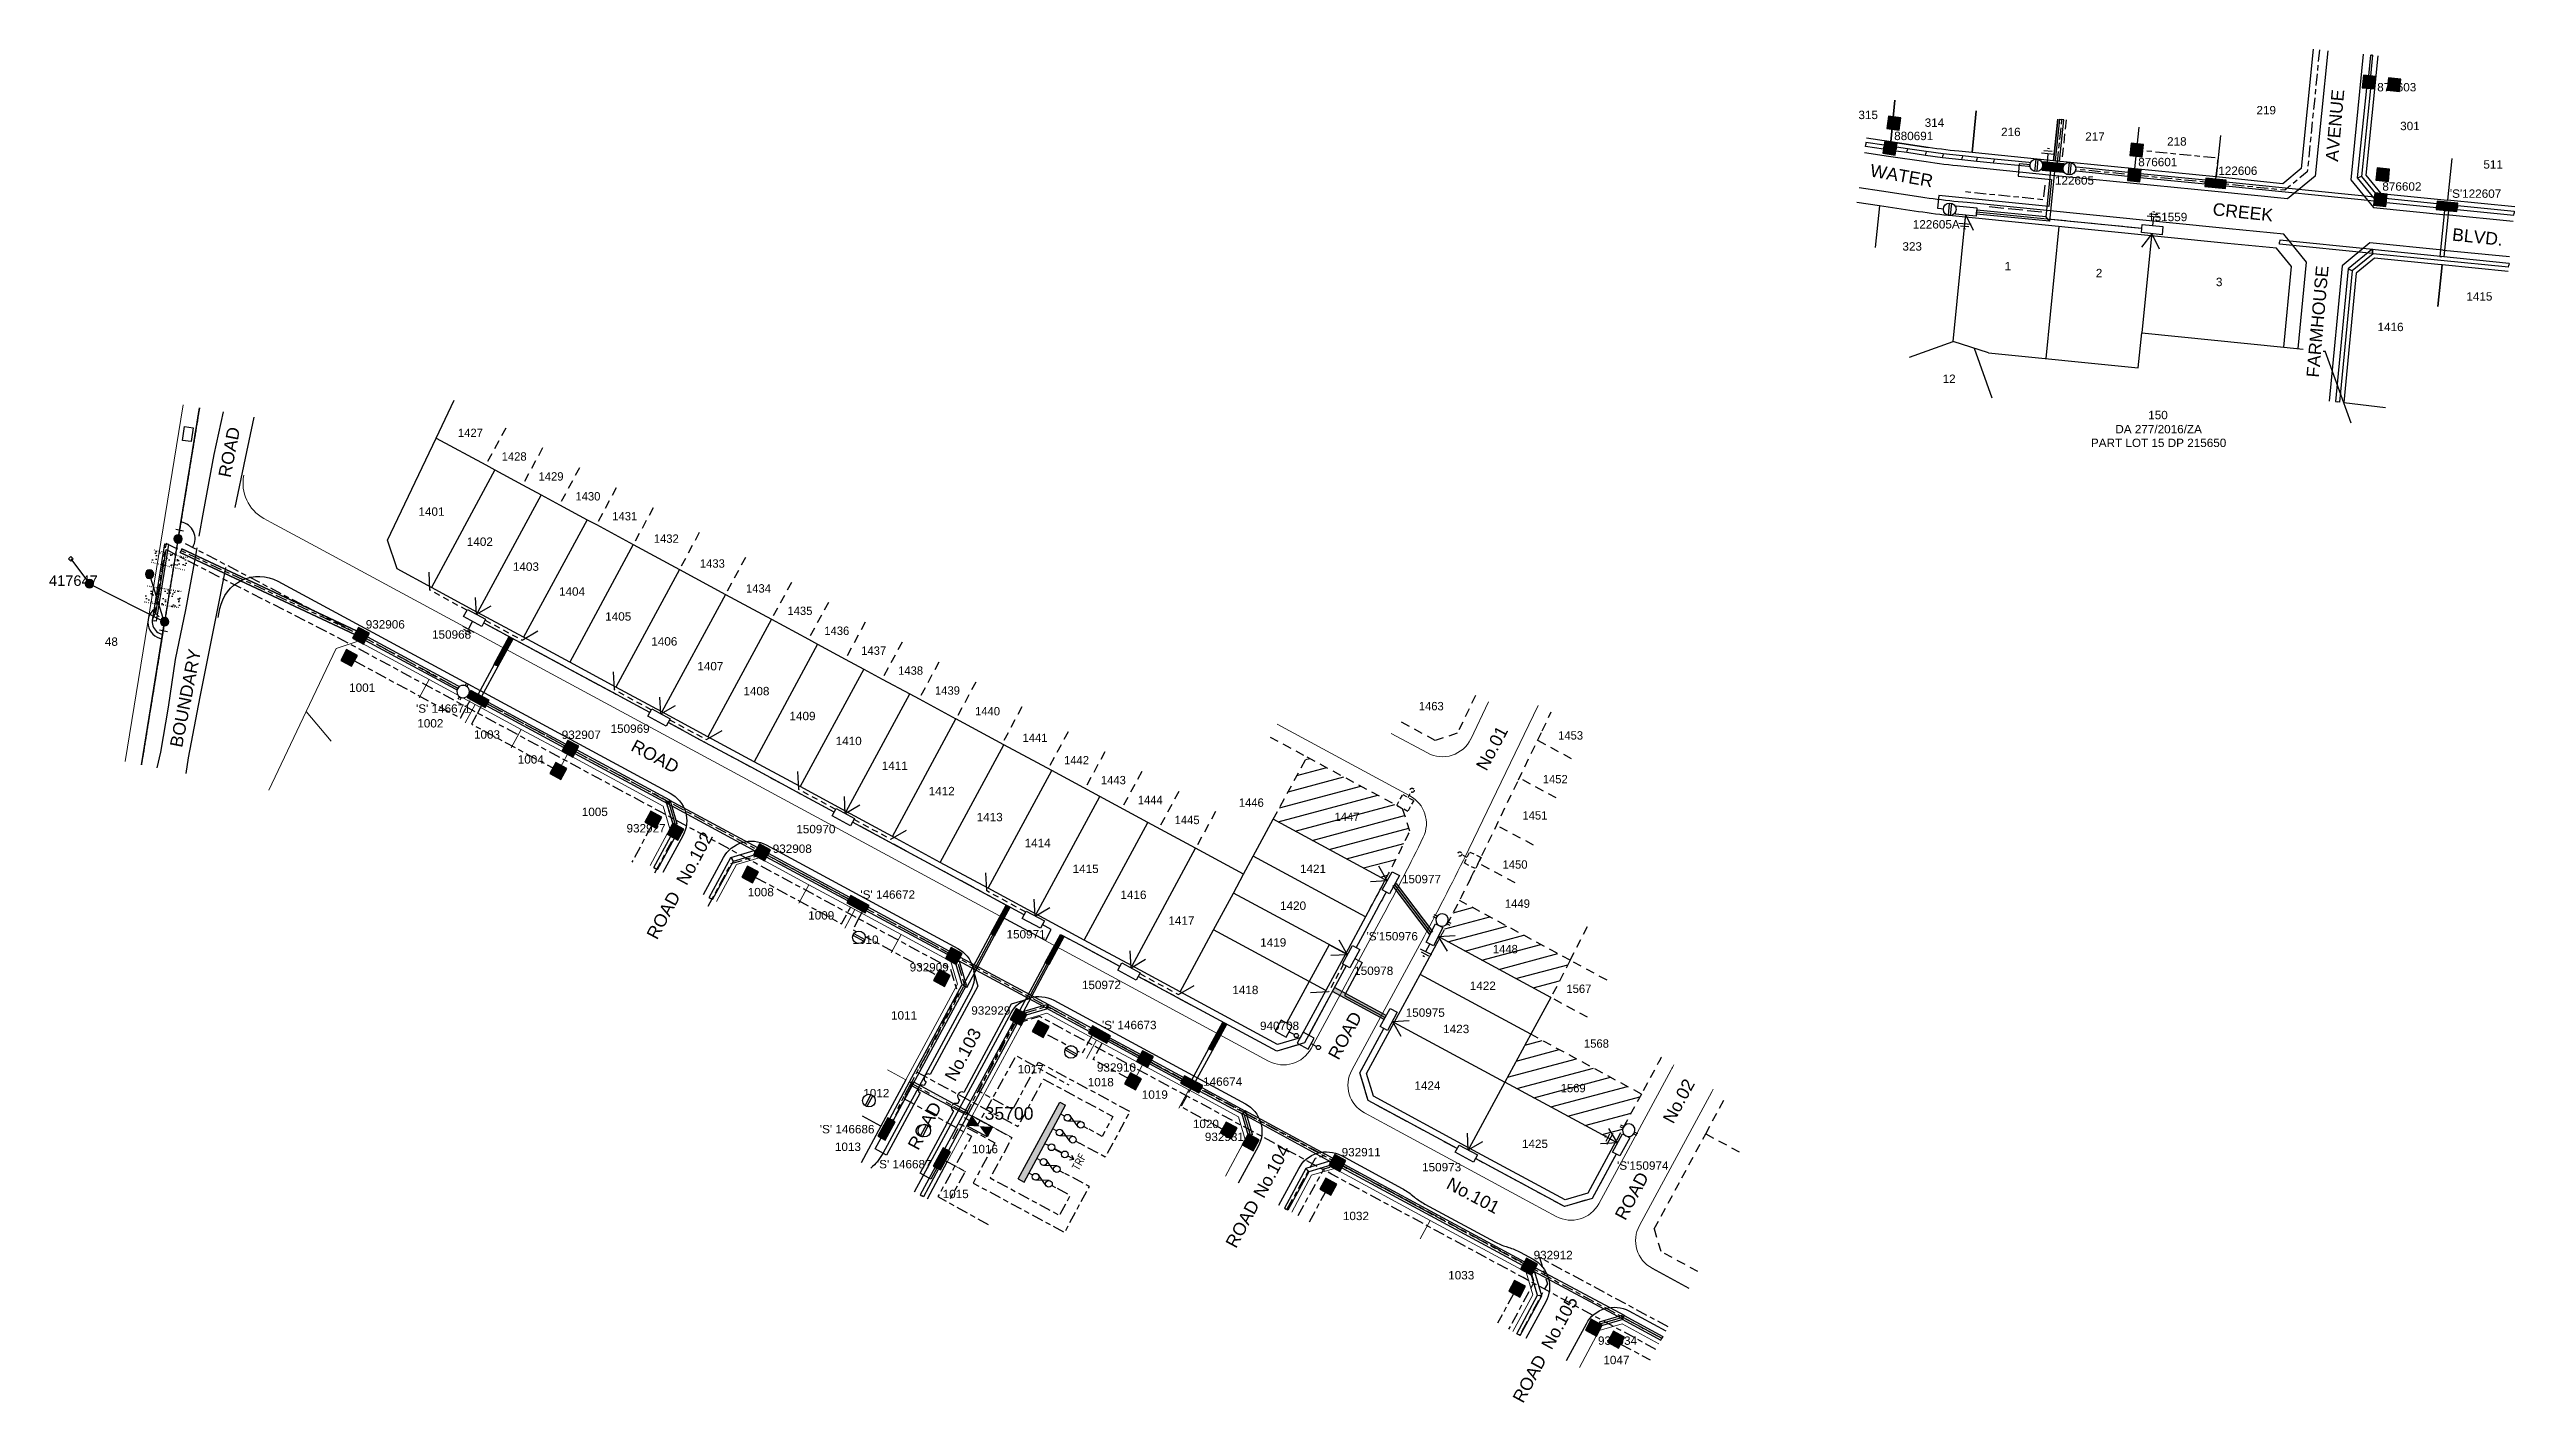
# Model space of a CAD drawing. Header units: metres. Extents: x 309176 to 309764, y 6267215 to 6267539.
import ezdxf
from ezdxf.enums import TextEntityAlignment as Align

# ---------------------------------------------------------------- set-up
doc = ezdxf.new("R2010")
doc.units = ezdxf.units.M
doc.header["$LTSCALE"] = 0.7
for name, pattern in [('Cable Exist OH', [1, 1, 0]), ('Cable Exist UG', [8.2, 4, -1.2, 1.8, -1.2]), ('Cable Remove', [2, 0, -2]), ('Dash', [5, 3, -2]), ('DASHED', [19.05, 12.7, -6.35]), ('DASHED2', [9.525, 6.35, -3.175]), ('IE Trench LV', [6.5, 5, -1.5])]:
    doc.linetypes.add(name, pattern=pattern)
doc.layers.get('0').update_dxf_attribs({"color": 6})
for name, color, linetype in [('_User Miscellaneous1', 3, 'Continuous'), ('_User Miscellaneous10', 8, 'Continuous'), ('_User Miscellaneous11', 7, 'Continuous'), ('_User Miscellaneous4', 7, 'Continuous'), ('_User Miscellaneous6', 7, 'Continuous'), ('_User Miscellaneous7', 150, 'Continuous'), ('_User Miscellaneous8', 7, 'Continuous'), ('_User Miscellaneous9', 8, 'Continuous'), ('_User_HV_Exist', 7, 'Continuous'), ('_User_LV_Exist', 7, 'Continuous'), ('_User_SL_Exist', 7, 'Continuous'), ('Cadastre Developer_SP_NEW', 4, 'Continuous'), ('Cadastre Roads_SP_NEW', 8, 'Continuous'), ('Duct_SP_NEW', 2, 'Continuous'), ('Equip_LV_EXT', 5, 'Continuous'), ('Equip_LV_NEW', 5, 'Continuous'), ('Equip_SP_LV_NEW', 7, 'Continuous'), ('Mains_HV_EXT', 7, 'Continuous'), ('Mains_HV_NEW_Hardwired', 7, 'Continuous'), ('Mains_HV_NEW_U72', 2, 'Continuous'), ('Mains_LV_EXT', 7, 'Continuous'), ('Mains_LV_NEW_Hardwired', 7, 'Continuous'), ('Mains_LV_NEW_R6', 2, 'Continuous'), ('Mains_LV_NEW_T84', 2, 'Continuous'), ('OH_Details_SP_MISC', 7, 'Continuous'), ('Services_SP_EXT', 7, 'Continuous'), ('Services_SP_NEW_UG', 2, 'Continuous'), ('Sub_LV_EXT', 5, 'Continuous'), ('Sub_SP_EXT', 7, 'Continuous'), ('SupportsOH_SP_TR_HV_LV_SL_EXT', 7, 'Continuous'), ('SupportsUG_SP_LV_EXT', 7, 'Continuous'), ('SupportsUG_SP_LV_NEW', 2, 'Continuous'), ('SupportsUG_SP_LV_SL_EXT', 7, 'Continuous'), ('SupportsUG_SP_LV_SL_NEW', 2, 'Continuous'), ('Trench_SP_EXT', 7, 'Continuous'), ('Trench_SP_NEW', 2, 'Continuous'), ('UG_Details_SP_MISC', 7, 'Continuous')]:
    doc.layers.add(name, color=color, linetype=linetype)
for name, color, linetype, lineweight in [('_User Miscellaneous5', 7, 'Continuous', 35), ('Cadastre Developer_SP_EXT', 9, 'Continuous', 5), ('Cadastre Land Parcels_SP_EXT', 9, 'Continuous', 5), ('Cadastre Roads_SP_EXT', 9, 'Continuous', 5)]:
    doc.layers.add(name, color=color, linetype=linetype, lineweight=lineweight)
doc.layers.add('_User Notes', color=7, linetype='Continuous', plot=False)
doc.styles.add('ARIAL', font='arial.ttf', dxfattribs={"height": 2})
doc.styles.add('ARIAL 3.0', font='arial.ttf', dxfattribs={"height": 3})
doc.styles.add('COLUMN_LABEL', font='arial.ttf')
doc.styles.add('Dot', font='dotfont.shx', dxfattribs={"height": 2})
doc.styles.add('IESYMBOL1', font='isocp.shx')
doc.styles.add('POLE_LABEL', font='arial.ttf')
doc.styles.add('SL_LABEL', font='arial.ttf')
doc.styles.get("Standard").update_dxf_attribs({"font": 'arial.ttf'})
doc.styles.add('style1', font='iso3098b.shx')
doc.linetypes.add('Cable New UG', pattern='A,8,-1,["x",style1,S=3.5,R=0,X=0.35,Y=-1],-3.5', length=12.5)
doc.linetypes.add('Cable Z', pattern='A,8,-1,["Z",Standard,S=2.5,R=0,X=0.35,Y=-1.25],-3.5', length=12.5)
doc.linetypes.add('IE Trench HV', pattern='A,8,-2,["/",style1,S=2.5,R=0,X=0.1,Y=-1],-4.5', length=14.5)
pattern_1 = [(37.5, (5645.2707, -7811.4213), (-0.0800015648, 2.44706618665), [0, -1.9304, 0, -2.159, 0, -2.06375]), (7.5, (5645.2707, -7811.4213), (2.2476164157, 3.5841255028), [0, -1.0414, 0, -1.7399, 0, -0.66675]), (327.5, (5643.7086, -7811.4213), (3.9549618512, 0.0071859234), [0, -0.635, 0, -2.286, 0, -2.9845]), (317.5, (5643.7086, -7811.4213), (3.8177822624, 1.1146466163), [0, -0.3175, 0, -1.4986, 0, -1.7145])]
pattern_2 = [(15, (5645.2707, -7811.4213), (-0.8217504682, 3.0668144985), [])]

msp = doc.modelspace()

# ---------------------------------------------------------------- texts
at = {"layer": '_User Miscellaneous9', "style": 'Dot'}
msp.add_text('1569', height=2, dxfattribs=at).set_placement((309539.77, 6267291.29), align=Align.MIDDLE_CENTER)
at = {"layer": 'Cadastre Developer_SP_EXT', "style": 'ARIAL'}
msp.add_text('48', height=2, dxfattribs=at).set_placement((309189.46, 6267396.84))
for s, p in [('1001', (309250.85, 6267385.86)), ('1002', (309267.11, 6267377.35)), ('1003', (309280.63, 6267374.68)), ('1004', (309291.08, 6267368.73)), ('1005', (309306.35, 6267356.21)), ('1008', (309345.95, 6267337.06)), ('1009', (309360.37, 6267331.51)), ('1010', (309370.93, 6267325.71)), ('1011', (309380.13, 6267307.64)), ('1017', (309410.33, 6267294.8)), ('1018', (309427.06, 6267291.7)), ('1012', (309373.51, 6267289.08)), ('1019', (309439.96, 6267288.74)), ('1020', (309452.15, 6267281.74)), ('1013', (309366.74, 6267276.28)), ('1016', (309399.43, 6267275.74)), ('1015', (309392.45, 6267265.02)), ('1032', (309487.94, 6267259.77)), ('1033', (309513.06, 6267245.62)), ('1047', (309550.08, 6267225.39))]:
    msp.add_text(s, height=2, dxfattribs=at).set_placement(p, align=Align.CENTER)
at = {"layer": 'Cadastre Developer_SP_NEW', "style": 'ARIAL'}
for s, p in [('315', (309610.15, 6267522.56)), ('314', (309625.96, 6267520.71)), ('219', (309705.11, 6267523.69)), ('301', (309739.4, 6267519.92)), ('216', (309644.19, 6267518.5)), ('217', (309664.26, 6267517.4)), ('218', (309683.79, 6267516.23)), ('511', (309759.25, 6267510.74)), ('323', (309620.65, 6267491.17)), ('1', (309643.47, 6267486.45)), ('2', (309665.23, 6267484.81)), ('3', (309693.89, 6267482.69))]:
    msp.add_text(s, height=2, dxfattribs=at).set_placement(p, align=Align.CENTER)
for s, p in [('1415', (309755.97, 6267480.23)), ('1416', (309734.78, 6267472.95)), ('12', (309629.46, 6267460.58)), ('150', (309679.29, 6267451.93)), ('PART LOT 15 DP 215650', (309679.44, 6267445.29)), ('DA 277/2016/ZA', (309679.44, 6267448.56)), ('1401', (309267.38, 6267428.88)), ('1402', (309278.93, 6267421.7)), ('1403', (309289.92, 6267415.75)), ('1404', (309300.91, 6267409.8)), ('1405', (309311.94, 6267403.85)), ('1406', (309322.93, 6267397.9)), ('1407', (309333.92, 6267391.99)), ('1408', (309344.91, 6267386.04)), ('1409', (309355.9, 6267380.09)), ('1410', (309366.92, 6267374.14)), ('1411', (309377.91, 6267368.22)), ('1412', (309389.11, 6267362.17)), ('1413', (309400.56, 6267355.97)), ('1414', (309412, 6267349.78)), ('1415', (309423.45, 6267343.62)), ('1421', (309477.7, 6267343.62)), ('1416', (309434.86, 6267337.42)), ('1420', (309472.94, 6267334.83)), ('1417', (309446.3, 6267331.26)), ('1419', (309468.21, 6267326.05)), ('1418', (309461.56, 6267314.71)), ('1422', (309518.21, 6267315.71)), ('1423', (309511.86, 6267305.4)), ('1424', (309505, 6267291.89)), ('1425', (309530.65, 6267277.99))]:
    msp.add_text(s, height=2, dxfattribs=at).set_placement(p, align=Align.MIDDLE_CENTER)
at = {"layer": 'Cadastre Developer_SP_NEW', "color": 8, "style": 'Dot'}
for s, p in [('1427', (309276.68, 6267447.67)), ('1428', (309287.11, 6267442.04)), ('1429', (309295.91, 6267437.28)), ('1430', (309304.71, 6267432.53)), ('1431', (309313.5, 6267427.78)), ('1432', (309323.4, 6267422.43)), ('1433', (309334.4, 6267416.49)), ('1434', (309345.4, 6267410.55)), ('1435', (309355.29, 6267405.2)), ('1436', (309364.09, 6267400.44)), ('1437', (309372.89, 6267395.69)), ('1438', (309381.69, 6267390.94)), ('1439', (309390.49, 6267386.18)), ('1440', (309400.05, 6267381.24)), ('1463', (309505.91, 6267382.45)), ('1441', (309411.38, 6267374.89)), ('1453', (309539.15, 6267375.46)), ('1442', (309421.28, 6267369.54)), ('1443', (309430.08, 6267364.79)), ('1452', (309535.49, 6267365.02)), ('1444', (309438.87, 6267360.04)), ('1445', (309447.67, 6267355.28)), ('1446', (309462.98, 6267359.42)), ('1447', (309485.81, 6267356.03)), ('1451', (309530.64, 6267356.37)), ('1450', (309525.9, 6267344.65)), ('1449', (309526.47, 6267335.32)), ('1448', (309523.59, 6267324.46)), ('1567', (309541.13, 6267314.99)), ('1568', (309545.32, 6267301.92))]:
    msp.add_text(s, height=2, dxfattribs=at).set_placement(p, align=Align.MIDDLE_CENTER)
at = {"layer": 'Cadastre Developer_SP_NEW', "color": 230, "style": 'ARIAL'}
msp.add_text('1005', height=2, dxfattribs=at).set_placement((309306.35, 6267356.21), align=Align.CENTER)
at = {"layer": 'Cadastre Roads_SP_NEW', "color": 3, "style": 'ARIAL 3.0'}
for s, rotation, p in [('AVENUE', 85, (309723, 6267520.9)), ('WATER', 349.9292, (309617.88, 6267507.59)), ('CREEK ', 354, (309699.98, 6267498.81)), ('BLVD.', 354, (309755.38, 6267492.95)), ('FARMHOUSE', 85, (309718.84, 6267474.12))]:
    msp.add_text(s, height=3, rotation=rotation, dxfattribs=at).set_placement(p, align=Align.CENTER)
for s, rotation, p in [('ROAD', 79, (309219.44, 6267436.84)), ('BOUNDARY', 79, (309207.88, 6267372.42)), ('ROAD', 332, (309314.71, 6267371.98)), ('No.101', 332, (309509.26, 6267267.5))]:
    msp.add_text(s, height=3, rotation=rotation, dxfattribs=at).set_placement(p)

# ---------------------------------------------------------------- blocks, each defined once
blk = doc.blocks.new('CCP_EXT')
blk.add_wipeout([(0, 0.57), (0.57, 0), (0, -0.57), (-0.57, 0)])
blk.add_lwpolyline([(-0.57, 0), (0, 0.57), (0.57, 0), (0, -0.57), (-0.57, 0)])
at = {"flags": 1}
blk.add_attdef('Z', (0, 0), '', height=0.2, dxfattribs=at)
at = {"flags": 9}
for tag, p in [('CCP_TYPE', (0, 0)), ('CONSTRUCTED_VOLTAGE', (0, -0.2)), ('OPERATING_VOLTAGE', (0, -0.6)), ('ORIENTATION', (0, -0.8)), ('OWNED_BY', (0, -1)), ('STATE', (0, -1.8)), ('NO_PHASES', (0, -0.4)), ('USAGE', (0, -1.2)), ('LEGEND', (0, -1.4)), ('LIFE_SUPPORT', (0, -1.6)), ('NOTES', (0, -2))]:
    blk.add_attdef(tag, text='', height=0.2, dxfattribs=at).set_placement(p, align=Align.MIDDLE_LEFT)
blk = doc.blocks.new('POLE_EXT')
blk.add_hatch(color=256).paths.add_polyline_path([(-1, 0, 1), (1, 0, 1)])
blk.add_lwpolyline([(-1, 0, 1), (1, 0, 1)], format="xyb", close=True)
for tag, height, flags, p in [('pNumber', 2.5, 8, (-17.84, 2.07)), ('OWNED_BY', 0.2, 9, (1.35, -0.4)), ('SPECIAL_USE', 0.2, 9, (1.35, -0.8)), ('STATE', 0.2, 9, (1.35, -1)), ('cLV', 0.2, 9, (1.35, -1.4)), ('hDepth', 0.2, 9, (1.35, -1.6)), ('hDia', 0.2, 9, (1.35, -1.8)), ('cHV', 0.2, 9, (1.35, -2)), ('cLinedev', 0.2, 9, (1.35, -3.4)), ('pExisting', 0.2, 9, (1.35, -3.8)), ('pFooting', 0.2, 9, (1.35, -4.4)), ('pNew', 0.2, 9, (1.35, -4.6)), ('pRelocate', 0.2, 9, (1.35, -5)), ('pRemove', 0.2, 9, (1.35, -5.2)), ('pReplace', 0.2, 9, (1.35, -5.4)), ('pStay', 0.2, 9, (1.35, -5.6)), ('pType', 0.2, 9, (1.35, -5.8)), ('PARENT', 0.2, 9, (1.35, -0.6)), ('USAGE', 0.2, 9, (1.35, -1.2)), ('LBRACKET', 0.2, 9, (1.35, -2.2)), ('LExisting', 0.2, 9, (1.35, -2.4)), ('LANTNUMBER', 0.2, 9, (1.35, -2.6)), ('LOther', 0.2, 9, (1.35, -2.8)), ('LRemove', 0.2, 9, (1.35, -3)), ('LEGEND', 0.2, 9, (1.35, -3.2)), ('LOCATION', 0.2, 9, (1.35, -3.6)), ('PFNUMBER', 0.2, 9, (1.35, -4)), ('NEWPFNUMBER', 0.2, 9, (1.35, -4.2)), ('cspan', 0.2, 9, (1.35, -6)), ('STREETNAME', 0.2, 9, (1.35, -6.2)), ('SUBURB', 0.2, 9, (1.35, -6.4)), ('OPERATED_BY', 0.2, 9, (1.36, -7.01)), ('NOTES', 0.2, 9, (1.35, -6.6)), ('MAINTAINED_BY', 0.2, 9, (1.36, -6.81))]:
    blk.add_attdef(tag, text='', height=height, dxfattribs=dict(flags=flags)).set_placement(p, align=Align.MIDDLE_LEFT)
at = {"style": 'POLE_LABEL', "flags": 9}
for tag, height, p in [('STRUCTURE_PLANT_NUMBER', 0.2, (1.35, 0.03)), ('ASSET_NUM', 2.5, (2, 2)), ('STREET_CODE', 0.2, (1.35, -0.2))]:
    blk.add_attdef(tag, text='', height=height, dxfattribs=at).set_placement(p, align=Align.MIDDLE_LEFT)
at = {"flags": 1}
blk.add_attdef('Z', (1.35, -7.33), '', height=0.2, dxfattribs=at)
blk = doc.blocks.new('*U31')
at = {"layer": 'Services_SP_NEW_UG', "color": 2, "flags": 128}
for points in [[(0, 0), (-2.21, 3.37)], [(0, 0), (1.98, 3.51)]]:
    blk.add_lwpolyline(points, dxfattribs=at)
blk = doc.blocks.new('*U33')
at = {"layer": 'Services_SP_NEW_UG', "color": 2, "flags": 128}
blk.add_lwpolyline([(12.5, -0.75), (14.75, 2.93)], dxfattribs=at)
at = {"layer": 'Services_SP_NEW_UG', "color": 2, "linetype": 'Dash', "ltscale": 0.7, "flags": 128}
blk.add_lwpolyline([(2.47, -0.75), (12.5, -0.75)], dxfattribs=at)
blk = doc.blocks.new('*U35')
at = {"layer": 'Services_SP_NEW_UG', "color": 2, "flags": 128}
blk.add_lwpolyline([(-12.5, -0.73), (-14.74, 2.95)], dxfattribs=at)
at = {"layer": 'Services_SP_NEW_UG', "color": 2, "linetype": 'Dash', "ltscale": 0.7, "flags": 128}
blk.add_lwpolyline([(-2.47, -0.75), (-12.5, -0.73)], dxfattribs=at)
blk = doc.blocks.new('*U36')
at = {"layer": 'Services_SP_NEW_UG', "color": 2, "flags": 128}
blk.add_lwpolyline([(-13, -0.73), (-15.24, 2.96)], dxfattribs=at)
at = {"layer": 'Services_SP_NEW_UG', "color": 2, "linetype": 'Dash', "ltscale": 0.7, "flags": 128}
blk.add_lwpolyline([(-2.47, -0.75), (-13, -0.73)], dxfattribs=at)
blk = doc.blocks.new('*U40')
at = {"layer": 'Services_SP_NEW_UG', "color": 2, "flags": 128}
blk.add_lwpolyline([(13, -0.75), (15.25, 2.93)], dxfattribs=at)
at = {"layer": 'Services_SP_NEW_UG', "color": 2, "linetype": 'Dash', "ltscale": 0.7, "flags": 128}
blk.add_lwpolyline([(2.47, -0.75), (13, -0.75)], dxfattribs=at)
blk = doc.blocks.new('A$C1B2C29DD')
at = {"layer": 'Services_SP_NEW_UG', "color": 2, "flags": 128}
for points in [[(0, 0), (-2.1, 3.44)], [(0, 0), (2.1, 3.44)]]:
    blk.add_lwpolyline(points, dxfattribs=at)
blk = doc.blocks.new('*U37')
at = {"layer": 'Services_SP_NEW_UG', "color": 2, "flags": 128}
blk.add_lwpolyline([(-10, -0.74), (-12.24, 2.95)], dxfattribs=at)
at = {"layer": 'Services_SP_NEW_UG', "color": 2, "linetype": 'Dash', "ltscale": 0.7, "flags": 128}
blk.add_lwpolyline([(-2.47, -0.75), (-10, -0.74)], dxfattribs=at)
blk = doc.blocks.new('*U38')
at = {"layer": 'Services_SP_NEW_UG', "color": 2, "flags": 128}
for points in [[(0, 0), (-2.18, 3.39)], [(0, 0), (2.02, 3.49)]]:
    blk.add_lwpolyline(points, dxfattribs=at)
blk = doc.blocks.new('*U43')
at = {"layer": '_User Miscellaneous8', "color": 2}
blk.add_line((0, 0), (0, 1.45), dxfattribs=at)
blk.add_circle((0, 1.95), 0.5, dxfattribs=at)
for tag, p, flags in [('Z', (0, 0), 1), ('OPERATED_BY', (0, -9.61), 9)]:
    blk.add_attdef(tag, p, '', height=0.2, dxfattribs=dict(flags=flags))
at = {"style": 'SL_LABEL', "flags": 9}
blk.add_attdef('STREET_CODE', text='', height=0.2, dxfattribs=at).set_placement((0, -0.2), align=Align.MIDDLE_LEFT)
at = {"flags": 9}
for tag, p in [('CONSTRUCTED_VOLTAGE', (0, -0.4)), ('CONTROL_TYPE', (0, -0.6)), ('OPERATING_VOLTAGE', (0, -1.4)), ('ORIENTATION', (0, -1.6)), ('OWNED_BY', (0, -1.8)), ('STATE', (0, -2)), ('CEXIST', (0, -2.4)), ('CNEW', (0, -2.6)), ('CNUMBER', (0, -2.8)), ('CREMOVE', (0, -3)), ('CREPLACE', (0, -3.2)), ('LANTERN_PURPOSE', (0, -0.8)), ('LANTERN_TYPE', (0, -1)), ('NO_PHASES', (0, -1.2)), ('USAGE', (0, -2.2)), ('LKINGHEIGHT', (0, -3.4)), ('LBRACKET', (0, -3.6)), ('LBRACKETVOCAB', (0, -3.8)), ('LCATEGORY', (0, -4)), ('LCHARGE1', (0, -4.2)), ('LCHARGE1PERCENT', (0, -4.4)), ('LCHARGE2', (0, -4.6)), ('LCHARGE2PERCENT', (0, -4.8)), ('LCHARGE3', (0, -5)), ('LCHARGE3PERCENT', (0, -5.2)), ('LEXIST', (0, -5.4)), ('LLAMP', (0, -5.6)), ('LLAMPVOCAB', (0, -5.8)), ('SUBURB', (0, -8.6)), ('STREETNAME', (0, -8.8)), ('LMAST', (0, -6)), ('LMASTVOCAB', (0, -6.2)), ('LNEW', (0, -6.4)), ('LANTNUMBER', (0, -6.6)), ('LOUTREACH', (0, -7)), ('LOUTREACHVOCAB', (0, -7.2)), ('LRATECODE', (0, -7.4)), ('LREMOVE', (0, -7.6)), ('LREPLACE', (0, -7.8)), ('LTYPE', (0, -8)), ('LTYPEVOCAB', (0, -8.2)), ('LEGEND', (0, -8.4)), ('LOCATION', (0, -9)), ('NOTES', (0, -9.2)), ('MAINTAINED_BY', (0, -9.86))]:
    blk.add_attdef(tag, text='', height=0.2, dxfattribs=at).set_placement(p, align=Align.MIDDLE_LEFT)
at = {"layer": '_User Notes', "style": 'SL_LABEL', "flags": 8}
blk.add_attdef('ASSET_NUM', text='', height=2.5, dxfattribs=at).set_placement((2, 2), align=Align.MIDDLE_LEFT)
at = {"layer": '_User Notes', "flags": 8}
blk.add_attdef('LNUMBER', text='', height=2.5, dxfattribs=at).set_placement((1.2, -2.8), align=Align.MIDDLE_LEFT)
blk = doc.blocks.new('*U29')
blk.add_lwpolyline([(0, 1.375), (5.5, 1.375), (5.5, -1.375), (0, -1.375)], close=True)
blk.add_solid([(0, -1.375), (0, 1.375), (5.5, 1.375), (5.5, -1.375)])
for tag, height, flags, p in [('STREET_CODE', 0.2, 9, (5.34, 0.545)), ('OPERATING_VOLTAGE', 0.2, 9, (5.34, -0.055)), ('CONSTRUCTED_VOLTAGE', 0.2, 9, (5.34, 0.345)), ('NO_PHASES', 0.2, 9, (5.34, 0.145)), ('ASSET_NUM', 3, 8, (5.84, 2.545)), ('Z', 0.2, 1, (5.34, -3.055)), ('ORIENTATION', 0.2, 9, (5.34, -0.255)), ('OWNED_BY', 0.2, 9, (5.34, -0.455)), ('OPERATED_BY', 0.2, 9, (5.34, -0.655)), ('SECONDARY_VOLTAGE', 0.2, 9, (5.34, -1.055)), ('STATE', 0.2, 9, (5.34, -1.255)), ('SUBSTATION_TYPE', 0.2, 9, (5.34, -1.655)), ('STREETNAME', 0.2, 9, (5.34, -2.455)), ('SUBURB', 0.2, 9, (5.34, -2.655)), ('USAGE', 0.2, 9, (5.34, -1.855)), ('MAINTAINED_BY', 0.2, 9, (5.34, -0.855)), ('PARENT', 0.2, 9, (5.34, -1.455)), ('LEGEND', 0.2, 9, (5.34, -2.055)), ('LOCATION', 0.2, 9, (5.34, -2.255)), ('NOTES', 0.2, 9, (5.34, -2.855))]:
    blk.add_attdef(tag, text='', height=height, dxfattribs=dict(flags=flags)).set_placement(p, align=Align.MIDDLE_LEFT)
blk = doc.blocks.new('TX_LINK_NEW')
h = blk.add_hatch(color=256)
edge = h.paths.add_edge_path()
edge.add_line((2.6, 0.05), (4.6, 0.05))
edge.add_arc((5.4, 0.01), 0.8, 177.23529, 184.40267)
edge.add_line((4.6, -0.05), (2.6, -0.05))
edge.add_arc((1.8, 0), 0.8, 356.41668, 363.58332)
blk.add_line((7.2, 0.01), (7.8, 0.01))
for points in [[(1, 0), (0, 0)], [(2.6, 0.05), (4.6, 0.05)], [(6.2, 0.01), (7.2, 0.01)], [(7, -0.59), (7.8, 0.01), (7, 0.61)], [(2.6, -0.05), (4.6, -0.05)]]:
    blk.add_lwpolyline(points)
for centre in [(1.8, 0), (5.4, 0.01)]:
    blk.add_circle(centre, 0.8)
for centre, start, end in [((1.8, 0), 356.41668, 3.58332), ((5.4, 0.01), 177.23529, 184.40267)]:
    blk.add_arc(centre, 0.8, start, end)
at = {"style": 'IESYMBOL1'}
blk.add_text('TRF', height=2, rotation=90, dxfattribs=at).set_placement((9.24, 0.01), align=Align.MIDDLE_CENTER)
at = {"flags": 1}
blk.add_attdef('Z', (0, 0), '', height=0.2, dxfattribs=at)
at = {"layer": 'Sub_LV_EXT', "flags": 1}
for tag, p in [('ORIENTATION', (2.14, -1.53)), ('USAGE', (2.14, -1.14)), ('NOTES', (2.14, -3.07))]:
    blk.add_attdef(tag, p, '', height=0.2, dxfattribs=at)
blk = doc.blocks.new('LV_UG_DFUSE_CLOSED_NEW')
for points in [[(1, 0), (0, 0)], [(5.04, 0.73), (2.16, -0.72)], [(5.05, -0.71), (2.16, 0.72)], [(6.2, 0.01), (7.2, 0.01)]]:
    blk.add_lwpolyline(points)
for centre in [(1.8, 0), (5.4, 0.01)]:
    blk.add_circle(centre, 0.8)
for tag, flags, p in [('ACTUAL_STATUS', 9, (1.5, 0)), ('CONSTRUCTED_VOLTAGE', 9, (1.5, -0.2)), ('OPERATED_BY', 9, (1.5, -0.6)), ('OWNED_BY', 9, (1.5, -1)), ('OPERATING_VOLTAGE', 9, (1.5, -1.2)), ('ORIENTATION', 9, (1.5, -1.4)), ('STATE', 9, (1.5, -1.6)), ('SWITCH_TYPE', 9, (1.5, -1.8)), ('Z', 1, (1.5, -2.4)), ('NO_PHASES', 9, (1.5, -0.4)), ('MAINTAINED_BY', 9, (1.5, -0.8)), ('USAGE', 9, (1.5, -2)), ('NOTES', 9, (1.5, -2.2))]:
    blk.add_attdef(tag, text='', height=0.2, dxfattribs=dict(flags=flags)).set_placement(p, align=Align.MIDDLE_LEFT)
blk = doc.blocks.new('COLUMN_EXT')
at = {"layer": '_User Miscellaneous7'}
blk.add_hatch(color=256, dxfattribs=at).paths.add_polyline_path([(-4.52, 1.48), (-7.49, 1.48), (-7.49, -1.49), (-4.52, -1.49)])
at = {"layer": '_User Miscellaneous8'}
blk.add_hatch(color=256, dxfattribs=at).paths.add_polyline_path([(1.48, 1.48), (-1.49, 1.48), (-1.49, -1.49), (1.48, -1.49)])
at = {"layer": '_User Miscellaneous7'}
blk.add_lwpolyline([(-7.49, -1.49), (-4.52, -1.49), (-4.52, 1.48), (-7.49, 1.48)], close=True, dxfattribs=at)
at = {"layer": '_User Miscellaneous8'}
blk.add_lwpolyline([(-1.49, -1.49), (1.48, -1.49), (1.48, 1.48), (-1.49, 1.48)], close=True, dxfattribs=at)
at = {"flags": 9}
for tag, style, p in [('STRUCTURE_PLANT_NUMBER', 'POLE_LABEL', (1.81, 0.03)), ('STREET_CODE', 'COLUMN_LABEL', (1.81, -0.2))]:
    blk.add_attdef(tag, text='', height=0.2, dxfattribs=dict(at, style=style)).set_placement(p, align=Align.MIDDLE_LEFT)
at = {"flags": 1}
blk.add_attdef('Z', (1.81, -2.35), '', height=0.2, dxfattribs=at)
at = {"flags": 9}
for tag, p in [('COLUMN_TYPE', (1.81, -0.4)), ('OWNED_BY', (1.81, -0.6)), ('STATE', (1.81, -0.8)), ('USAGE', (1.81, -1)), ('STREETNAME', (1.81, -1.6)), ('SUBURB', (1.81, -1.8)), ('LEGEND', (1.81, -1.2)), ('LOCATION', (1.81, -1.4)), ('NOTES', (1.81, -2))]:
    blk.add_attdef(tag, text='', height=0.2, dxfattribs=at).set_placement(p, align=Align.MIDDLE_LEFT)
at = {"layer": '_User Miscellaneous6', "style": 'ARIAL', "flags": 8}
blk.add_attdef('ASSET_NUM', text='', height=2, dxfattribs=at).set_placement((2, 2), align=Align.MIDDLE_LEFT)
blk = doc.blocks.new('*U50')
at = {"layer": '_User Miscellaneous7'}
blk.add_hatch(color=256, dxfattribs=at).paths.add_polyline_path([(-7.45, 0.71), (-7.45, -2.26), (-4.48, -2.26), (-4.48, 0.71)])
at = {"layer": '_User Miscellaneous8'}
blk.add_hatch(color=256, dxfattribs=at).paths.add_polyline_path([(-1.49, 1.48), (-1.49, -1.49), (1.48, -1.49), (1.48, 1.48)])
at = {"layer": '_User Miscellaneous7'}
blk.add_lwpolyline([(-7.45, -2.26), (-4.48, -2.26), (-4.48, 0.71), (-7.45, 0.71)], close=True, dxfattribs=at)
at = {"layer": '_User Miscellaneous8'}
blk.add_lwpolyline([(-1.49, -1.49), (1.48, -1.49), (1.48, 1.48), (-1.49, 1.48)], close=True, dxfattribs=at)
at = {"flags": 9}
for tag, style, p in [('STRUCTURE_PLANT_NUMBER', 'POLE_LABEL', (1.81, 0.03)), ('STREET_CODE', 'COLUMN_LABEL', (1.81, -0.2))]:
    blk.add_attdef(tag, text='', height=0.2, dxfattribs=dict(at, style=style)).set_placement(p, align=Align.MIDDLE_LEFT)
at = {"flags": 1}
blk.add_attdef('Z', (1.81, -2.35), '', height=0.2, dxfattribs=at)
at = {"flags": 9}
for tag, p in [('COLUMN_TYPE', (1.81, -0.4)), ('OWNED_BY', (1.81, -0.6)), ('STATE', (1.81, -0.8)), ('USAGE', (1.81, -1)), ('STREETNAME', (1.81, -1.6)), ('SUBURB', (1.81, -1.8)), ('LEGEND', (1.81, -1.2)), ('LOCATION', (1.81, -1.4)), ('NOTES', (1.81, -2))]:
    blk.add_attdef(tag, text='', height=0.2, dxfattribs=at).set_placement(p, align=Align.MIDDLE_LEFT)
at = {"layer": '_User Miscellaneous6', "style": 'ARIAL', "flags": 8}
blk.add_attdef('ASSET_NUM', text='', height=2, dxfattribs=at).set_placement((2, 2), align=Align.MIDDLE_LEFT)
blk = doc.blocks.new('*U44')
blk.add_hatch(color=256).paths.add_polyline_path([(-2.47, 2.49), (-2.47, 0.51), (2.48, 0.51), (2.48, 2.49)])
blk.add_lwpolyline([(-2.47, 0.51), (2.48, 0.51), (2.48, 2.49), (-2.47, 2.49)], close=True)
for tag, p, flags in [('OWNED_BY', (0, 1.3), 9), ('STATE', (0, 1.1), 9), ('SUPPORT_TYPE', (0, 0.9), 9), ('USAGE', (0, 0.7), 9), ('LEGEND', (0, 0.5), 9), ('LOCATION', (0, 0.3), 9), ('NOTES', (0, 0.1), 9), ('PARENT', (0, -0.1), 9), ('STREETNAME', (0, -0.3), 9), ('SUBURB', (0, -0.5), 1)]:
    blk.add_attdef(tag, p, '', height=0.2, dxfattribs=dict(flags=flags))
at = {"layer": '_User Miscellaneous6', "style": 'ARIAL', "flags": 8}
blk.add_attdef('ASSET_NUM', text='', height=2, dxfattribs=at).set_placement((1.5, 7.5), align=Align.TOP_LEFT)
blk = doc.blocks.new('PILLAR_EXT')
blk.add_hatch(color=256).paths.add_polyline_path([(-2.475, 2.49), (-2.475, 0.51), (2.475, 0.51), (2.475, 2.49)])
blk.add_lwpolyline([(-2.475, 0.51), (2.475, 0.51), (2.475, 2.49), (-2.475, 2.49)], close=True)
for tag, p, flags in [('OWNED_BY', (0, 1.3), 9), ('STATE', (0, 1.1), 9), ('SUPPORT_TYPE', (0, 0.9), 9), ('USAGE', (0, 0.7), 9), ('LEGEND', (0, 0.5), 9), ('LOCATION', (0, 0.3), 9), ('NOTES', (0, 0.1), 9), ('PARENT', (0, -0.1), 9), ('STREETNAME', (0, -0.3), 9), ('SUBURB', (0, -0.5), 1)]:
    blk.add_attdef(tag, p, '', height=0.2, dxfattribs=dict(flags=flags))
at = {"layer": '_User Miscellaneous6', "style": 'ARIAL', "flags": 8}
blk.add_attdef('ASSET_NUM', text='', height=2, dxfattribs=at).set_placement((1.5, 7.5), align=Align.TOP_LEFT)
blk = doc.blocks.new('*U47')
blk.add_hatch(color=256).paths.add_polyline_path([(2.47, -2.49), (2.47, -0.51), (-2.48, -0.51), (-2.48, -2.49)])
blk.add_lwpolyline([(2.47, -0.51), (-2.48, -0.51), (-2.48, -2.49), (2.47, -2.49)], close=True)
for tag, p, flags in [('OWNED_BY', (0, 1.3), 9), ('STATE', (0, 1.1), 9), ('SUPPORT_TYPE', (0, 0.9), 9), ('USAGE', (0, 0.7), 9), ('LEGEND', (0, 0.5), 9), ('LOCATION', (0, 0.3), 9), ('NOTES', (0, 0.1), 9), ('PARENT', (0, -0.1), 9), ('STREETNAME', (0, -0.3), 9), ('SUBURB', (0, -0.5), 1)]:
    blk.add_attdef(tag, p, '', height=0.2, dxfattribs=dict(flags=flags))
at = {"layer": '_User Miscellaneous6', "style": 'ARIAL', "flags": 8}
blk.add_attdef('ASSET_NUM', text='', height=2, dxfattribs=at).set_placement((1.5, 7.5), align=Align.TOP_LEFT)
blk = doc.blocks.new('A$C4FBE3B10')
at = {"layer": '_User Miscellaneous1', "color": 6, "linetype": 'Dash', "ltscale": 0.5}
blk.add_lwpolyline([(-1.48, 2.97), (1.48, 2.97), (1.48, 0), (-1.48, 0)], close=True, dxfattribs=at)
at = {"layer": '_User Miscellaneous1', "color": 6, "linetype": 'Dash', "ltscale": 0.5, "flags": 128}
blk.add_lwpolyline([(0, 2.97), (0, 4.42)], dxfattribs=at)
at = {"layer": '_User Miscellaneous1', "color": 6, "linetype": 'Dash', "ltscale": 0.5}
blk.add_circle((0, 4.92), 0.5, dxfattribs=at)
blk = doc.blocks.new('*U42')
at = {"layer": '_User Miscellaneous1', "color": 6, "linetype": 'Dash', "ltscale": 0.5}
blk.add_lwpolyline([(3.03, 1.36), (2.91, -1.61), (-0.06, -1.48), (0.06, 1.48)], close=True, dxfattribs=at)
at = {"layer": '_User Miscellaneous1', "color": 6, "linetype": 'Dash', "ltscale": 0.5, "flags": 128}
blk.add_lwpolyline([(2.97, -0.12), (4.42, -0.18)], dxfattribs=at)
at = {"layer": '_User Miscellaneous1', "color": 6, "linetype": 'Dash', "ltscale": 0.5}
blk.add_circle((4.92, -0.2), 0.5, dxfattribs=at)
blk = doc.blocks.new('*U73')
at = {"flags": 9}
for tag, p in [('ACTUAL_STATUS', (1.5, 0)), ('CONSTRUCTED_VOLTAGE', (1.5, -0.2))]:
    blk.add_attdef(tag, text='', height=0.2, dxfattribs=at).set_placement(p, align=Align.MIDDLE_LEFT)
blk.add_wipeout([(-0.84, -3.81), (-0.96, -3.95), (-1.07, -4.1), (-1.16, -4.27), (-1.22, -4.45), (-1.26, -4.63), (-1.28, -4.82), (-1.27, -5.01), (-1.24, -5.19), (-1.19, -5.37), (-1.11, -5.54), (-1.02, -5.71), (-0.9, -5.85), (-0.77, -5.99), (-0.62, -6.1), (-0.46, -6.2), (-0.29, -6.27), (-0.11, -6.32), (0.08, -6.35), (0.26, -6.36), (0.45, -6.34), (0.63, -6.3), (0.81, -6.24), (0.98, -6.15), (1.13, -6.05), (1.27, -5.92), (1.4, -5.78), (1.5, -5.63), (1.59, -5.46), (1.65, -5.28), (1.69, -5.1), (1.71, -4.91), (1.7, -4.72), (1.67, -4.54), (1.62, -4.36), (1.55, -4.19), (1.45, -4.03), (1.34, -3.88), (1.2, -3.74), (1.06, -3.63), (0.89, -3.53), (0.72, -3.46), (0.54, -3.41), (0.36, -3.38), (0.17, -3.37), (-0.02, -3.39), (-0.2, -3.43), (-0.38, -3.49), (-0.54, -3.58), (-0.7, -3.68)])
for p, q in [((-1.26, -4.62), (1.69, -4.61)), ((-1.26, -5.12), (1.7, -5.11))]:
    blk.add_line(p, q)
blk.add_circle((0.22, -4.87), 1.5)
for tag, flags, p in [('OPERATING_VOLTAGE', 9, (1.5, -0.6)), ('ORIENTATION', 9, (1.5, -0.8)), ('STATE', 9, (1.5, -1)), ('SWITCH_TYPE', 9, (1.5, -1.2)), ('OWNED_BY', 9, (1.5, -1.8)), ('OPERATED_BY', 9, (1.5, -2)), ('TYPE', 9, (1.5, -2.6)), ('Z', 1, (1.5, -2.8)), ('NO_PHASES', 9, (1.5, -0.4)), ('USAGE', 9, (1.5, -1.4)), ('NOTES', 9, (1.5, -1.6)), ('MAINTAINED_BY', 9, (1.5, -2.2)), ('NUMBER_OF_PHASES', 9, (1.5, -2.4))]:
    blk.add_attdef(tag, text='', height=0.2, dxfattribs=dict(flags=flags)).set_placement(p, align=Align.MIDDLE_LEFT)
blk = doc.blocks.new('*U74')
at = {"flags": 9}
for tag, p in [('ACTUAL_STATUS', (1.5, 0)), ('CONSTRUCTED_VOLTAGE', (1.5, -0.2))]:
    blk.add_attdef(tag, text='', height=0.2, dxfattribs=at).set_placement(p, align=Align.MIDDLE_LEFT)
blk.add_wipeout([(-2.16, -3.84), (-2.28, -3.98), (-2.39, -4.14), (-2.48, -4.31), (-2.54, -4.48), (-2.58, -4.67), (-2.6, -4.85), (-2.59, -5.04), (-2.56, -5.23), (-2.51, -5.41), (-2.44, -5.58), (-2.34, -5.74), (-2.23, -5.89), (-2.09, -6.02), (-1.94, -6.14), (-1.78, -6.23), (-1.61, -6.31), (-1.43, -6.36), (-1.25, -6.39), (-1.06, -6.39), (-0.87, -6.38), (-0.69, -6.34), (-0.51, -6.27), (-0.34, -6.19), (-0.19, -6.08), (-0.05, -5.96), (0.08, -5.82), (0.18, -5.66), (0.27, -5.49), (0.33, -5.32), (0.37, -5.13), (0.39, -4.95), (0.38, -4.76), (0.35, -4.58), (0.3, -4.39), (0.23, -4.22), (0.13, -4.06), (0.02, -3.91), (-0.12, -3.78), (-0.26, -3.67), (-0.43, -3.57), (-0.6, -3.5), (-0.78, -3.44), (-0.96, -3.41), (-1.15, -3.41), (-1.34, -3.43), (-1.52, -3.47), (-1.7, -3.53), (-1.86, -3.61), (-2.02, -3.72)])
for p, q in [((-2.58, -4.65), (0.37, -4.65)), ((-2.58, -5.15), (0.37, -5.15))]:
    blk.add_line(p, q)
blk.add_circle((-1.1, -4.9), 1.5)
for tag, flags, p in [('OPERATING_VOLTAGE', 9, (1.5, -0.6)), ('ORIENTATION', 9, (1.5, -0.8)), ('STATE', 9, (1.5, -1)), ('SWITCH_TYPE', 9, (1.5, -1.2)), ('OWNED_BY', 9, (1.5, -1.8)), ('OPERATED_BY', 9, (1.5, -2)), ('TYPE', 9, (1.5, -2.6)), ('Z', 1, (1.5, -2.8)), ('NO_PHASES', 9, (1.5, -0.4)), ('USAGE', 9, (1.5, -1.4)), ('NOTES', 9, (1.5, -1.6)), ('MAINTAINED_BY', 9, (1.5, -2.2)), ('NUMBER_OF_PHASES', 9, (1.5, -2.4))]:
    blk.add_attdef(tag, text='', height=0.2, dxfattribs=dict(flags=flags)).set_placement(p, align=Align.MIDDLE_LEFT)
blk = doc.blocks.new('*U71')
for tag, flags, p in [('TYPE', 9, (1.5, -2.6)), ('Z', 1, (1.5, -2.8))]:
    blk.add_attdef(tag, text='', height=0.2, dxfattribs=dict(flags=flags)).set_placement(p, align=Align.MIDDLE_LEFT)
blk.add_wipeout([(4.19, 0.95), (4.33, 0.82), (4.49, 0.72), (4.66, 0.63), (4.83, 0.57), (5.02, 0.53), (5.2, 0.51), (5.39, 0.52), (5.58, 0.55), (5.76, 0.6), (5.93, 0.67), (6.09, 0.77), (6.24, 0.88), (6.37, 1.02), (6.49, 1.16), (6.58, 1.33), (6.66, 1.5), (6.71, 1.68), (6.74, 1.86), (6.74, 2.05), (6.73, 2.24), (6.68, 2.42), (6.62, 2.6), (6.54, 2.76), (6.43, 2.92), (6.31, 3.06), (6.17, 3.18), (6.01, 3.29), (5.84, 3.37), (5.67, 3.44), (5.48, 3.48), (5.3, 3.5), (5.11, 3.49), (4.92, 3.46), (4.74, 3.41), (4.57, 3.33), (4.41, 3.24), (4.26, 3.12), (4.13, 2.99), (4.01, 2.84), (3.92, 2.68), (3.84, 2.51), (3.79, 2.33), (3.76, 2.14), (3.76, 1.96), (3.77, 1.77), (3.82, 1.59), (3.88, 1.41), (3.96, 1.24), (4.07, 1.09)])
for p, q in [((5, 0.52), (5, 3.48)), ((5.5, 0.52), (5.5, 3.48))]:
    blk.add_line(p, q)
blk.add_circle((5.25, 2), 1.5)
at = {"flags": 9}
for tag, p in [('ACTUAL_STATUS', (1.5, 0)), ('CONSTRUCTED_VOLTAGE', (1.5, -0.2)), ('OPERATING_VOLTAGE', (1.5, -0.6)), ('ORIENTATION', (1.5, -0.8)), ('STATE', (1.5, -1)), ('SWITCH_TYPE', (1.5, -1.2)), ('OWNED_BY', (1.5, -1.8)), ('OPERATED_BY', (1.5, -2)), ('NO_PHASES', (1.5, -0.4)), ('USAGE', (1.5, -1.4)), ('NOTES', (1.5, -1.6)), ('MAINTAINED_BY', (1.5, -2.2)), ('NUMBER_OF_PHASES', (1.5, -2.4))]:
    blk.add_attdef(tag, text='', height=0.2, dxfattribs=at).set_placement(p, align=Align.MIDDLE_LEFT)
blk = doc.blocks.new('*U45')
for tag, p, flags in [('OPERATED_BY', (1.05, -2.9), 9), ('STATE', (1.05, -4.13), 9), ('SWITCH_TYPE', (1.05, -4.38), 9), ('ORIENTATION', (1.06, -3.43), 9), ('Z', (1.06, -4.88), 9), ('OWNED_BY', (1.06, -3.19), 9), ('LEGEND', (1.06, -4.64), 9), ('OPERATING_VOLTAGE', (1.08, -1.64), 9), ('NO_PHASES', (1.07, -1.92), 9), ('CONSTRUCTED_VOLTAGE', (1.07, -2.19), 9), ('ACTUAL_STATUS', (1.09, -2.43), 9), ('USAGE', (1.07, -3.68), 9), ('NOTES', (1.07, -3.88), 1), ('MAINTAINED_BY', (1.07, -2.66), 9)]:
    blk.add_attdef(tag, p, '', height=0.2, dxfattribs=dict(flags=flags))
blk.add_wipeout([(-29.39, -73.07), (-29.55, -73.16), (-29.7, -73.27), (-29.84, -73.4), (-29.96, -73.55), (-30.06, -73.7), (-30.14, -73.87), (-30.2, -74.05), (-30.24, -74.24), (-30.25, -74.42), (-30.24, -74.61), (-30.2, -74.79), (-30.14, -74.97), (-30.07, -75.14), (-29.97, -75.3), (-29.85, -75.45), (-29.71, -75.58), (-29.56, -75.69), (-29.39, -75.78), (-29.22, -75.85), (-29.04, -75.89), (-28.85, -75.92), (-28.67, -75.92), (-28.48, -75.9), (-28.3, -75.85), (-28.12, -75.78), (-27.96, -75.69), (-27.81, -75.58), (-27.67, -75.45), (-27.55, -75.31), (-27.45, -75.15), (-27.37, -74.98), (-27.31, -74.8), (-27.27, -74.62), (-27.26, -74.43), (-27.27, -74.25), (-27.31, -74.06), (-27.36, -73.88), (-27.44, -73.71), (-27.54, -73.55), (-27.66, -73.41), (-27.8, -73.28), (-27.95, -73.17), (-28.11, -73.08), (-28.29, -73.01), (-28.47, -72.96), (-28.66, -72.94), (-28.84, -72.94), (-29.03, -72.96), (-29.21, -73.01)])
for p, q in [((-29.63, -75.64), (-29.96, -76.31)), ((-29.19, -75.86), (-29.52, -76.53)), ((-28.32, -73), (-27.99, -72.33)), ((-27.88, -73.22), (-27.54, -72.55))]:
    blk.add_line(p, q)
blk.add_lwpolyline([(-27.42, -75.09, 1), (-30.09, -73.76, 1)], format="xyb", close=True)
blk = doc.blocks.new('*U72')
for tag, flags, p in [('TYPE', 9, (1.5, -2.6)), ('Z', 1, (1.5, -2.8))]:
    blk.add_attdef(tag, text='', height=0.2, dxfattribs=dict(flags=flags)).set_placement(p, align=Align.MIDDLE_LEFT)
blk.add_wipeout([(1.6, 0.92), (1.74, 0.8), (1.9, 0.69), (2.06, 0.6), (2.24, 0.54), (2.42, 0.5), (2.61, 0.48), (2.8, 0.48), (2.98, 0.51), (3.16, 0.56), (3.33, 0.64), (3.5, 0.73), (3.65, 0.85), (3.78, 0.98), (3.89, 1.13), (3.99, 1.29), (4.07, 1.46), (4.12, 1.64), (4.15, 1.82), (4.16, 2.01), (4.14, 2.2), (4.1, 2.38), (4.04, 2.56), (3.95, 2.73), (3.85, 2.88), (3.72, 3.02), (3.58, 3.15), (3.43, 3.25), (3.26, 3.34), (3.09, 3.4), (2.9, 3.45), (2.72, 3.47), (2.53, 3.46), (2.34, 3.43), (2.16, 3.38), (1.99, 3.31), (1.83, 3.21), (1.68, 3.1), (1.55, 2.96), (1.43, 2.82), (1.33, 2.66), (1.26, 2.48), (1.21, 2.3), (1.18, 2.12), (1.17, 1.93), (1.19, 1.74), (1.23, 1.56), (1.29, 1.38), (1.37, 1.22), (1.48, 1.06)])
for p, q in [((2.41, 0.49), (2.42, 3.45)), ((2.91, 0.49), (2.92, 3.45))]:
    blk.add_line(p, q)
blk.add_circle((2.66, 1.97), 1.5)
at = {"flags": 9}
for tag, p in [('ACTUAL_STATUS', (1.5, 0)), ('CONSTRUCTED_VOLTAGE', (1.5, -0.2)), ('OPERATING_VOLTAGE', (1.5, -0.6)), ('ORIENTATION', (1.5, -0.8)), ('STATE', (1.5, -1)), ('SWITCH_TYPE', (1.5, -1.2)), ('OWNED_BY', (1.5, -1.8)), ('OPERATED_BY', (1.5, -2)), ('NO_PHASES', (1.5, -0.4)), ('USAGE', (1.5, -1.4)), ('NOTES', (1.5, -1.6)), ('MAINTAINED_BY', (1.5, -2.2)), ('NUMBER_OF_PHASES', (1.5, -2.4))]:
    blk.add_attdef(tag, text='', height=0.2, dxfattribs=at).set_placement(p, align=Align.MIDDLE_LEFT)
blk = doc.blocks.new('Earth')
for p, q in [((0, -2.04), (0, 0)), ((-1.5, -2.04), (1.5, -2.04)), ((-1, -2.64), (1, -2.64)), ((-0.25, -3.24), (0.25, -3.24))]:
    blk.add_line(p, q)
blk = doc.blocks.new('*U46')
for tag, p, flags in [('OPERATED_BY', (1.05, -2.9), 9), ('STATE', (1.05, -4.13), 9), ('SWITCH_TYPE', (1.05, -4.38), 9), ('ORIENTATION', (1.06, -3.43), 9), ('Z', (1.06, -4.88), 9), ('OWNED_BY', (1.06, -3.19), 9), ('LEGEND', (1.06, -4.64), 9), ('OPERATING_VOLTAGE', (1.08, -1.64), 9), ('NO_PHASES', (1.07, -1.92), 9), ('CONSTRUCTED_VOLTAGE', (1.07, -2.19), 9), ('ACTUAL_STATUS', (1.09, -2.43), 9), ('USAGE', (1.07, -3.68), 9), ('NOTES', (1.07, -3.88), 1), ('MAINTAINED_BY', (1.07, -2.66), 9)]:
    blk.add_attdef(tag, p, '', height=0.2, dxfattribs=dict(flags=flags))
blk.add_wipeout([(-29.36, -75.59), (-29.45, -75.43), (-29.57, -75.28), (-29.7, -75.14), (-29.84, -75.03), (-30.01, -74.93), (-30.18, -74.85), (-30.36, -74.8), (-30.54, -74.77), (-30.73, -74.76), (-30.92, -74.77), (-31.1, -74.81), (-31.28, -74.87), (-31.44, -74.96), (-31.6, -75.06), (-31.74, -75.18), (-31.87, -75.32), (-31.98, -75.48), (-32.06, -75.64), (-32.13, -75.82), (-32.17, -76), (-32.19, -76.19), (-32.19, -76.38), (-32.16, -76.56), (-32.11, -76.74), (-32.04, -76.92), (-31.94, -77.08), (-31.83, -77.23), (-31.7, -77.36), (-31.55, -77.48), (-31.39, -77.58), (-31.22, -77.65), (-31.04, -77.71), (-30.85, -77.74), (-30.67, -77.75), (-30.48, -77.73), (-30.3, -77.69), (-30.12, -77.63), (-29.95, -77.55), (-29.79, -77.44), (-29.65, -77.32), (-29.53, -77.18), (-29.42, -77.03), (-29.33, -76.86), (-29.27, -76.68), (-29.22, -76.5), (-29.2, -76.31), (-29.21, -76.13), (-29.24, -75.94), (-29.29, -75.76)])
for p, q in [((-32.14, -75.85), (-32.81, -75.54)), ((-31.93, -75.4), (-32.6, -75.09)), ((-29.47, -77.1), (-28.79, -77.42)), ((-29.26, -76.65), (-28.58, -76.96))]:
    blk.add_line(p, q)
blk.add_lwpolyline([(-31.33, -77.61, 1), (-30.07, -74.9, 1)], format="xyb", close=True)
blk = doc.blocks.new('*U48')
at = {"lineweight": -3}
blk.add_lwpolyline([(-2.48, 2.49), (2.47, 2.49), (2.47, 0.51), (-2.48, 0.51)], close=True, dxfattribs=at)
for tag, flags, p in [('STREET_CODE', 9, (1.5, 3.5)), ('OWNED_BY', 9, (1.5, 3.3)), ('OPERATED_BY', 9, (1.5, 3.1)), ('STATE', 9, (1.5, 2.7)), ('SUPPORT_TYPE', 9, (1.5, 2.5)), ('SUBURB', 9, (1.5, 1.7)), ('STREETNAME', 9, (1.5, 1.5)), ('Z', 1, (1.5, 0.9)), ('MAINTAINED_BY', 9, (1.5, 2.9)), ('USAGE', 9, (1.5, 2.3)), ('LEGEND', 9, (1.5, 2.1)), ('PARENT', 9, (1.5, 1.9)), ('LOCATION', 9, (1.5, 1.3)), ('NOTES', 9, (1.5, 1.1))]:
    blk.add_attdef(tag, text='', height=0.2, dxfattribs=dict(flags=flags)).set_placement(p, align=Align.MIDDLE_LEFT)
at = {"layer": '_User Miscellaneous4', "style": 'ARIAL', "flags": 8}
blk.add_attdef('ASSET_NUM', text='', height=2, dxfattribs=at).set_placement((2, 5.5), align=Align.MIDDLE_LEFT)
blk = doc.blocks.new('*U26')
at = {"lineweight": -3}
blk.add_lwpolyline([(-2.48, 2.49), (2.47, 2.49), (2.47, 0.51), (-2.48, 0.51)], close=True, dxfattribs=at)
for tag, flags, p in [('STREET_CODE', 9, (1.5, 3.5)), ('OWNED_BY', 9, (1.5, 3.3)), ('OPERATED_BY', 9, (1.5, 3.1)), ('STATE', 9, (1.5, 2.7)), ('SUPPORT_TYPE', 9, (1.5, 2.5)), ('SUBURB', 9, (1.5, 1.7)), ('STREETNAME', 9, (1.5, 1.5)), ('Z', 1, (1.5, 0.9)), ('MAINTAINED_BY', 9, (1.5, 2.9)), ('USAGE', 9, (1.5, 2.3)), ('LEGEND', 9, (1.5, 2.1)), ('PARENT', 9, (1.5, 1.9)), ('LOCATION', 9, (1.5, 1.3)), ('NOTES', 9, (1.5, 1.1))]:
    blk.add_attdef(tag, text='', height=0.2, dxfattribs=dict(flags=flags)).set_placement(p, align=Align.MIDDLE_LEFT)
at = {"layer": '_User Miscellaneous4', "style": 'ARIAL', "flags": 8}
blk.add_attdef('ASSET_NUM', text='', height=2, dxfattribs=at).set_placement((2, 5.5), align=Align.MIDDLE_LEFT)
blk = doc.blocks.new('*U49')
at = {"lineweight": -3}
blk.add_lwpolyline([(-2.53, 2.43), (2.41, 2.55), (2.46, 0.57), (-2.49, 0.45)], close=True, dxfattribs=at)
for tag, flags, p in [('STREET_CODE', 9, (1.5, 3.5)), ('OWNED_BY', 9, (1.5, 3.3)), ('OPERATED_BY', 9, (1.5, 3.1)), ('STATE', 9, (1.5, 2.7)), ('SUPPORT_TYPE', 9, (1.5, 2.5)), ('SUBURB', 9, (1.5, 1.7)), ('STREETNAME', 9, (1.5, 1.5)), ('Z', 1, (1.5, 0.9)), ('MAINTAINED_BY', 9, (1.5, 2.9)), ('USAGE', 9, (1.5, 2.3)), ('LEGEND', 9, (1.5, 2.1)), ('PARENT', 9, (1.5, 1.9)), ('LOCATION', 9, (1.5, 1.3)), ('NOTES', 9, (1.5, 1.1))]:
    blk.add_attdef(tag, text='', height=0.2, dxfattribs=dict(flags=flags)).set_placement(p, align=Align.MIDDLE_LEFT)
at = {"layer": '_User Miscellaneous4', "style": 'ARIAL', "flags": 8}
blk.add_attdef('ASSET_NUM', text='', height=2, dxfattribs=at).set_placement((2, 5.5), align=Align.MIDDLE_LEFT)
blk = doc.blocks.new('*U27')
at = {"layer": '_User Miscellaneous7', "lineweight": -3}
blk.add_lwpolyline([(-1.49, -6), (1.49, -6), (1.49, -3.03), (-1.49, -3.03)], close=True, dxfattribs=at)
blk.add_lwpolyline([(0, -3.03), (0, -1.58)], dxfattribs=at)
blk.add_circle((0, -1.08), 0.5, dxfattribs=at)
at = {"layer": '_User Miscellaneous8', "color": 2, "lineweight": -3}
blk.add_lwpolyline([(-1.49, 0), (1.49, 0), (1.49, 2.97), (-1.49, 2.97)], close=True, dxfattribs=at)
at = {"style": 'POLE_LABEL', "flags": 9}
blk.add_attdef('STRUCTURE_PLANT_NUMBER', text='', height=0.2, dxfattribs=at).set_placement((1.64, 1.73), align=Align.MIDDLE_LEFT)
for tag, flags, p in [('STREET_CODE', 9, (1.64, 1.49)), ('OWNED_BY', 9, (1.64, 1.09)), ('OPERATED_BY', 9, (1.64, 0.89)), ('STATE', 9, (1.64, 0.49)), ('COLUMN_TYPE', 9, (1.64, 1.29)), ('MAINTAINED_BY', 9, (1.64, 0.69)), ('USAGE', 9, (1.64, 0.29)), ('LEGEND', 9, (1.64, 0.09)), ('SUBURB', 9, (1.64, -0.31)), ('STREETNAME', 9, (1.64, -0.51)), ('Z', 1, (1.64, -1.31)), ('PARENT', 9, (1.64, -0.11)), ('LOCATION', 9, (1.64, -0.71)), ('NOTES', 9, (1.64, -0.91)), ('LABEL_ALIGNMENT', 9, (1.64, -1.11))]:
    blk.add_attdef(tag, text='', height=0.2, dxfattribs=dict(flags=flags)).set_placement(p, align=Align.MIDDLE_LEFT)
at = {"layer": '_User Miscellaneous5', "style": 'ARIAL', "flags": 8}
blk.add_attdef('ASSET_NUM', text='', height=2, dxfattribs=at).set_placement((2, 3.49), align=Align.MIDDLE_LEFT)
blk = doc.blocks.new('*U70')
for p, q in [((-0.98, 5.17), (0.98, 5.17)), ((-0.98, 4.83), (0.98, 4.83))]:
    blk.add_line(p, q)
blk.add_lwpolyline([(0, 4, 1), (0, 6, 1)], format="xyb", close=True)
for tag, p, flags in [('ORIENTATION', (0, 0), 9), ('USAGE', (0, -0.2), 9), ('NOTES', (0, -0.4), 1)]:
    blk.add_attdef(tag, p, '', height=0.2, dxfattribs=dict(flags=flags))
blk = doc.blocks.new('LV_UG_LINKS_CLOSED_NEW')
at = {"flags": 9}
for tag, p in [('ACTUAL_STATUS', (1.5, 0)), ('CONSTRUCTED_VOLTAGE', (1.5, -0.2)), ('OPERATING_VOLTAGE', (1.5, -0.6)), ('ORIENTATION', (1.5, -0.8)), ('STATE', (1.5, -1)), ('SWITCH_TYPE', (1.5, -1.2)), ('OWNED_BY', (1.5, -1.8)), ('OPERATED_BY', (1.5, -2)), ('NO_PHASES', (1.5, -0.4)), ('USAGE', (1.5, -1.4)), ('NOTES', (1.5, -1.6)), ('MAINTAINED_BY', (1.5, -2.2))]:
    blk.add_attdef(tag, text='', height=0.2, dxfattribs=at).set_placement(p, align=Align.MIDDLE_LEFT)
blk.add_wipeout([(-1.06, -5.84), (-1.18, -5.98), (-1.29, -6.14), (-1.37, -6.31), (-1.43, -6.48), (-1.48, -6.67), (-1.49, -6.85), (-1.49, -7.04), (-1.46, -7.23), (-1.41, -7.41), (-1.33, -7.58), (-1.24, -7.74), (-1.12, -7.89), (-0.99, -8.02), (-0.84, -8.14), (-0.68, -8.23), (-0.51, -8.31), (-0.33, -8.36), (-0.14, -8.39), (0.05, -8.39), (0.23, -8.38), (0.42, -8.33), (0.59, -8.27), (0.76, -8.19), (0.92, -8.08), (1.06, -7.96), (1.18, -7.82), (1.29, -7.66), (1.37, -7.49), (1.43, -7.32), (1.48, -7.13), (1.49, -6.95), (1.49, -6.76), (1.46, -6.57), (1.41, -6.39), (1.33, -6.22), (1.24, -6.06), (1.12, -5.91), (0.99, -5.78), (0.84, -5.66), (0.68, -5.57), (0.51, -5.49), (0.33, -5.44), (0.14, -5.41), (-0.05, -5.41), (-0.23, -5.42), (-0.42, -5.47), (-0.59, -5.53), (-0.76, -5.61), (-0.92, -5.72)])
for p, q in [((-1.48, -6.65), (1.48, -6.65)), ((-1.48, -7.15), (1.48, -7.15))]:
    blk.add_line(p, q)
blk.add_circle((0, -6.9), 1.5)
for tag, flags, p in [('TYPE', 9, (1.5, -2.6)), ('Z', 1, (1.5, -2.8)), ('NUMBER_OF_PHASES', 9, (1.5, -2.4))]:
    blk.add_attdef(tag, text='', height=0.2, dxfattribs=dict(flags=flags)).set_placement(p, align=Align.MIDDLE_LEFT)
blk = doc.blocks.new('*U89')
at = {"lineweight": -3}
blk.add_lwpolyline([(-2.48, 2.49), (2.47, 2.49), (2.47, 0.51), (-2.48, 0.51)], close=True, dxfattribs=at)
for tag, flags, p in [('STREET_CODE', 9, (1.5, 3.5)), ('OWNED_BY', 9, (1.5, 3.3)), ('OPERATED_BY', 9, (1.5, 3.1)), ('STATE', 9, (1.5, 2.7)), ('SUPPORT_TYPE', 9, (1.5, 2.5)), ('SUBURB', 9, (1.5, 1.7)), ('STREETNAME', 9, (1.5, 1.5)), ('Z', 1, (1.5, 0.9)), ('MAINTAINED_BY', 9, (1.5, 2.9)), ('USAGE', 9, (1.5, 2.3)), ('LEGEND', 9, (1.5, 2.1)), ('PARENT', 9, (1.5, 1.9)), ('LOCATION', 9, (1.5, 1.3)), ('NOTES', 9, (1.5, 1.1))]:
    blk.add_attdef(tag, text='', height=0.2, dxfattribs=dict(flags=flags)).set_placement(p, align=Align.MIDDLE_LEFT)
at = {"layer": '_User Miscellaneous4', "style": 'ARIAL', "flags": 8}
blk.add_attdef('ASSET_NUM', text='', height=2, dxfattribs=at).set_placement((2, 5.5), align=Align.MIDDLE_LEFT)

# ---------------------------------------------------------------- hatches: boundary and pattern name
at = {"layer": '_User Miscellaneous11'}
h = msp.add_hatch(color=256, dxfattribs=at)
h.dxf.hatch_style = 1
h.paths.add_polyline_path([(309282.38, 6267392.46), (309283.29, 6267391.97), (309286.84, 6267398.54), (309285.92, 6267399.03)])
h = msp.add_hatch(dxfattribs=at)
h.set_pattern_fill('ANSI31', color=3, angle=330)
h.set_pattern_definition(pattern_2)
h.paths.add_polyline_path([(309468.21, 6267355.44), (309494.95, 6267340.99), (309500.78, 6267352.53), (309499, 6267358.03), (309476.26, 6267370.32)])
h.paths.add_polyline_path([(309482.76, 6267354.68), (309488.86, 6267354.68), (309488.86, 6267357.38), (309482.76, 6267357.38)], flags=24)
h = msp.add_hatch(color=256, dxfattribs=at)
h.dxf.hatch_style = 1
h.paths.add_polyline_path([(309497.56, 6267340.12), (309496.73, 6267339.49), (309505.39, 6267328.01), (309506.22, 6267328.64)])
h = msp.add_hatch(color=256, dxfattribs=at)
h.dxf.hatch_style = 1
h.paths.add_polyline_path([(309400.82, 6267328.16), (309401.74, 6267327.66), (309405.41, 6267334.47), (309404.5, 6267334.96)])
h = msp.add_hatch(dxfattribs=at)
h.set_pattern_fill('ANSI31', color=3, angle=330)
h.set_pattern_definition(pattern_2)
h.paths.add_polyline_path([(309508.02, 6267327.19), (309512.66, 6267336.05), (309521.46, 6267331.3), (309539.05, 6267321.79), (309534.42, 6267312.93)])
h.paths.add_polyline_path([(309520.56, 6267323.11), (309526.62, 6267323.11), (309526.62, 6267325.81), (309520.56, 6267325.81)], flags=24)
h = msp.add_hatch(color=256, dxfattribs=at)
h.dxf.hatch_style = 1
h.paths.add_polyline_path([(309413.83, 6267321.3), (309414.75, 6267320.81), (309418.35, 6267327.48), (309417.44, 6267327.97)])
h = msp.add_hatch(color=256, dxfattribs=at)
h.dxf.hatch_style = 1
h.paths.add_polyline_path([(309494.65, 6267307.68), (309495.14, 6267308.6), (309482.82, 6267315.26), (309482.32, 6267314.34)])
h = msp.add_hatch(color=256, dxfattribs=at)
h.dxf.hatch_style = 1
h.paths.add_polyline_path([(309452.8, 6267300.76), (309453.72, 6267300.26), (309457.11, 6267306.54), (309456.19, 6267307.03)])
h = msp.add_hatch(dxfattribs=at)
h.set_pattern_fill('ANSI31', color=3, angle=330)
h.set_pattern_definition(pattern_2)
h.paths.add_polyline_path([(309549.88, 6267278.44), (309556.06, 6267289.87), (309529.66, 6267304.13), (309523.48, 6267292.7)])
h.paths.add_polyline_path([(309536.72, 6267289.94), (309542.82, 6267289.94), (309542.82, 6267292.64), (309536.72, 6267292.64)], flags=24)
at = {"layer": '_User Miscellaneous9', "linetype": 'DASHED', "ltscale": 0.25}
h = msp.add_hatch(dxfattribs=at)
h.set_pattern_fill('AR-SAND', color=3, scale=0.05)
h.set_pattern_definition(pattern_1)
h.paths.add_polyline_path([(309201.19, 6267419.73), (309200.51, 6267416.81), (309208.63, 6267414.91), (309209.11, 6267417.88)])
h = msp.add_hatch(dxfattribs=at)
h.set_pattern_fill('AR-SAND', color=3, scale=0.05)
h.set_pattern_definition(pattern_1)
h.paths.add_polyline_path([(309199.57, 6267411.16), (309207.81, 6267409.82), (309207.19, 6267406), (309198.95, 6267407.34)])
at = {"layer": 'Equip_LV_EXT'}
h = msp.add_hatch(color=256, dxfattribs=at)
h.dxf.hatch_style = 1
h.paths.add_polyline_path([(309407.39, 6267269.63), (309408.8, 6267268.87), (309418.68, 6267287.17), (309417.27, 6267287.93)])

# ---------------------------------------------------------------- linework, layer by layer
at = {"layer": '_User Miscellaneous10', "color": 6, "linetype": 'Continuous'}
msp.add_lwpolyline([(309210.5, 6267448.86), (309210.03, 6267445.58), (309207.98, 6267445.88), (309208.46, 6267449.16)], close=True, dxfattribs=at)
at = {"layer": '_User Miscellaneous11'}
for p, q in [((309207.44, 6267419.14), (309207.64, 6267419.58)), ((309207.44, 6267419.14), (309249.07, 6267399.52)), ((309207.85, 6267420.01), (309207.64, 6267419.58)), ((309207.85, 6267420.01), (309249.48, 6267400.39)), ((309249.07, 6267399.52), (309249.27, 6267399.95)), ((309249.48, 6267400.39), (309249.27, 6267399.95)), ((309394.84, 6267284.96), (309395.07, 6267285.39)), ((309395.3, 6267285.81), (309395.07, 6267285.39))]:
    msp.add_line(p, q, dxfattribs=at)
at = {"layer": '_User Miscellaneous9', "linetype": 'Dash'}
for p, q in [((309285.09, 6267448.81), (309280.34, 6267440.02)), ((309293.89, 6267444.06), (309289.13, 6267435.26)), ((309302.68, 6267439.31), (309297.93, 6267430.51)), ((309311.48, 6267434.55), (309306.73, 6267425.76)), ((309320.28, 6267429.8), (309315.53, 6267421)), ((309331.28, 6267423.86), (309326.52, 6267415.06)), ((309342.27, 6267417.92), (309337.52, 6267409.12)), ((309353.27, 6267411.97), (309348.52, 6267403.18)), ((309362.07, 6267407.22), (309357.32, 6267398.42)), ((309370.87, 6267402.47), (309366.11, 6267393.67)), ((309379.67, 6267397.71), (309374.91, 6267388.91)), ((309388.46, 6267392.96), (309383.71, 6267384.16)), ((309397.26, 6267388.2), (309392.51, 6267379.41)), ((309408.26, 6267382.26), (309403.51, 6267373.46)), ((309516.45, 6267384.96), (309512.1, 6267375.96)), ((309532.37, 6267376.55), (309534.55, 6267381.05)), ((309419.26, 6267376.32), (309414.5, 6267367.52)), ((309467.46, 6267375.08), (309476.26, 6267370.32)), ((309506.84, 6267374.26), (309498.04, 6267379.01)), ((309512.1, 6267375.96), (309506.84, 6267374.26)), ((309526.71, 6267364.83), (309532.37, 6267376.55)), ((309531.28, 6267374.3), (309540.08, 6267369.54)), ((309428.05, 6267371.57), (309423.3, 6267362.77)), ((309468.21, 6267355.44), (309476.26, 6267370.32)), ((309476.26, 6267370.32), (309499, 6267358.03)), ((309436.85, 6267366.81), (309432.1, 6267358.02)), ((309445.65, 6267362.06), (309440.9, 6267353.26)), ((309521.05, 6267353.11), (309526.71, 6267364.83)), ((309535.73, 6267360.53), (309526.93, 6267365.28)), ((309454.45, 6267357.31), (309449.69, 6267348.51)), ((309499, 6267358.03), (309500.78, 6267352.53)), ((309518, 6267346.78), (309521.05, 6267353.11)), ((309530.29, 6267349.26), (309521.49, 6267354.02)), ((309525.93, 6267340.25), (309517.13, 6267345)), ((309539.05, 6267321.79), (309512.66, 6267336.05)), ((309539.05, 6267321.79), (309543.64, 6267330.68)), ((309547.85, 6267317.04), (309539.05, 6267321.79)), ((309543.21, 6267308.18), (309534.41, 6267312.93)), ((309556.06, 6267289.87), (309529.66, 6267304.13)), ((309556.06, 6267289.87), (309549.88, 6267278.44)), ((309565.71, 6267269.88), (309571.38, 6267280.36)), ((309571.38, 6267280.36), (309580.18, 6267275.62)), ((309559.12, 6267257.67), (309565.71, 6267269.88)), ((309560.73, 6267252.25), (309559.12, 6267257.67)), ((309569.53, 6267247.5), (309560.73, 6267252.25))]:
    msp.add_line(p, q, dxfattribs=at)
at = {"layer": '_User Miscellaneous9', "flags": 128}
for points in [[(309211.98, 6267423.04), (309213, 6267428.74), (309215.53, 6267442.54), (309217.8, 6267452.68)], [(309220.54, 6267429.87), (309223.02, 6267441.67), (309225.05, 6267451.44)], [(309201.93, 6267367.72), (309202.81, 6267371.48), (309204.66, 6267382.21), (309206.33, 6267393.55), (309208.78, 6267405.42), (309211.07, 6267417.94), (309211.48, 6267420.22)], [(309208.83, 6267366.34), (309209.42, 6267370.1), (309212.23, 6267384.69), (309214.77, 6267397.37), (309216.04, 6267403.77), (309218.24, 6267415), (309218.32, 6267415.54)], [(309558.59, 6267248.3), (309567.39, 6267243.54)]]:
    msp.add_lwpolyline(points, dxfattribs=at)
at = {"layer": '_User Miscellaneous9', "color": 3, "linetype": 'Cable Remove', "ltscale": 0.25, "flags": 128}
for points in [[(309200.51, 6267416.81), (309208.63, 6267414.91)], [(309201.19, 6267419.73), (309209.11, 6267417.88)], [(309199.57, 6267411.16), (309207.81, 6267409.82)], [(309198.95, 6267407.34), (309207.19, 6267406)]]:
    msp.add_lwpolyline(points, dxfattribs=at)
at = {"layer": '_User Miscellaneous9', "flags": 128}
for points in [[(309216.47, 6267403.6), (309216.89, 6267405.73, -0.505637), (309230.72, 6267412.26), (309324.34, 6267361.68, -0.414214), (309327.37, 6267351.52), (309322.61, 6267342.72)], [(309332.29, 6267337.49), (309337.05, 6267346.29, -0.414214), (309347.21, 6267349.32), (309392.96, 6267324.6, -0.414214), (309395.99, 6267314.44), (309375.06, 6267275.7)], [(309382.61, 6267266.54), (309405.67, 6267309.21, -0.414214), (309415.83, 6267312.24), (309461.58, 6267287.53, -0.414214), (309464.62, 6267277.36), (309459.87, 6267268.57)], [(309375.06, 6267275.7, -0.091598), (309372.21, 6267272.16, -0.091598)], [(309469.54, 6267263.34), (309474.29, 6267272.13, -0.414215), (309484.46, 6267275.17), (309498.99, 6267267.32)], [(309498.99, 6267267.32, -0.049389), (309501.44, 6267265.66), (309501.9, 6267265.28, 0.049389), (309504.35, 6267263.62), (309521.09, 6267254.58, 0.049389), (309523.81, 6267253.44), (309524.39, 6267253.26, -0.049389), (309527.11, 6267252.12)], [(309527.11, 6267252.12), (309530.21, 6267250.45, -0.414214), (309533.24, 6267240.28), (309528.49, 6267231.49)], [(309538.17, 6267226.26), (309542.92, 6267235.05, -0.414214), (309553.08, 6267238.09), (309561.88, 6267233.33)]]:
    msp.add_lwpolyline(points, format="xyb", dxfattribs=at)
at = {"layer": '_User Miscellaneous9', "linetype": 'Dash', "flags": 128}
for points in [[(309508.02, 6267327.19, 0.001448), (309509.43, 6267329.84, 0.006276), (309515.37, 6267341.41)], [(309560.81, 6267298.67, -0.000681), (309560.06, 6267297.29), (309556.06, 6267289.87)], [(309571.38, 6267280.36), (309575.9, 6267288.73, 0.000206), (309576.13, 6267289.16, 0.000206)]]:
    msp.add_lwpolyline(points, format="xyb", dxfattribs=at)
msp.add_lwpolyline([(309539.05, 6267321.79), (309535.84, 6267315.57), (309534.42, 6267312.93)], dxfattribs=at)
at = {"layer": '_User Miscellaneous9', "linetype": 'Dash'}
for radius, start, end in [(500, 332.47611, 333.9577), (518, 333.56098, 334.22256)]:
    msp.add_arc((309051.54, 6267572.05), radius, start, end, dxfattribs=at)
at = {"layer": '_User_HV_Exist', "color": 0, "flags": 128}
for points in [[(309207.32, 6267424.49), (309212.05, 6267453.67)], [(309198.23, 6267368.46), (309203.41, 6267400.39)]]:
    msp.add_lwpolyline(points, dxfattribs=at)
at = {"layer": '_User_LV_Exist', "linetype": 'Cable Exist UG'}
msp.add_line((309655.3, 6267512.01), (309656.36, 6267522.47), dxfattribs=at)
at = {"layer": '_User_LV_Exist', "linetype": 'Cable Exist UG', "flags": 128}
for points in [[(309717.82, 6267539.07), (309714.9, 6267509.96), (309709.56, 6267505.59), (309693.03, 6267507.25), (309673.62, 6267509.18), (309656.68, 6267510.88)], [(309693.12, 6267508.23), (309693.62, 6267513.22), (309675.69, 6267515)], [(309205.64, 6267420.48), (309204.05, 6267421.23), (309201.39, 6267404.81), (309202.4, 6267403.74)], [(309273.65, 6267386.64), (309248.6, 6267400.31), (309205.64, 6267420.48)], [(309320.67, 6267342.68), (309325.7, 6267351.99), (309323.32, 6267359.95), (309301.8, 6267371.55), (309280.68, 6267382.97)], [(309333.41, 6267334.69), (309338.9, 6267344.86), (309346.86, 6267347.25), (309366.96, 6267336.4)], [(309373.95, 6267332.62), (309392.54, 6267322.59), (309394.53, 6267315.94), (309383.25, 6267295.08), (309407.3, 6267282.1), (309413.41, 6267293.42), (309429.96, 6267284.49), (309427.4, 6267279.76), (309423.88, 6267281.66)], [(309421.94, 6267306.67), (309414.34, 6267310.78), (309407.72, 6267308.81), (309397.88, 6267290.59), (309406.09, 6267286.16), (309412.2, 6267297.48), (309434.02, 6267285.71), (309428.14, 6267274.8), (309421.98, 6267278.13)], [(309446.6, 6267293.41), (309439.36, 6267297.32), (309428.96, 6267302.93)], [(309381.83, 6267292.44), (309378.53, 6267286.34)], [(309381.83, 6267292.44), (309405.88, 6267279.46), (309400.68, 6267269.84), (309417.23, 6267260.91), (309419.8, 6267265.68), (309416.28, 6267267.58)], [(309471.48, 6267262.29), (309478.28, 6267274.53), (309480.41, 6267275.17), (309450.96, 6267291.06)], [(309391.73, 6267279.2), (309393.6, 6267282.68), (309401.81, 6267278.24), (309396.62, 6267268.62), (309418.44, 6267256.84), (309424.34, 6267267.77), (309418.18, 6267271.09)], [(309474.12, 6267260.87), (309480.31, 6267272), (309484.14, 6267273.15), (309504.51, 6267262.16), (309529.24, 6267248.81), (309530.4, 6267244.91), (309524.36, 6267233.71)], [(309562.41, 6267234.32), (309531.75, 6267250.86), (309533.63, 6267244.58), (309527, 6267232.29)]]:
    msp.add_lwpolyline(points, dxfattribs=at)
at = {"layer": '_User_LV_Exist', "color": 8, "linetype": 'Cable Exist UG', "flags": 128}
msp.add_lwpolyline([(309652.27, 6267506.8), (309651.92, 6267503.31), (309633.05, 6267505.2)], dxfattribs=at)
at = {"layer": '_User_LV_Exist', "linetype": 'Cable Exist OH'}
for points in [[(309212.04, 6267453.67), (309207.1, 6267423.36)], [(309206.77, 6267421.39), (309203.71, 6267402.59)], [(309203.71, 6267402.59), (309198.19, 6267368.47)]]:
    msp.add_lwpolyline(points, dxfattribs=at)
at = {"layer": '_User_SL_Exist', "linetype": 'Cable Exist UG', "flags": 128}
for points in [[(309248.99, 6267393.26), (309274.33, 6267379.57), (309276.71, 6267383.98)], [(309278.16, 6267380.35), (309276.97, 6267378.15), (309296.34, 6267367.69)], [(309279.35, 6267382.56), (309278.3, 6267380.61)], [(309319.89, 6267353.87), (309315.21, 6267345.19)], [(309344.72, 6267341.58), (309365.24, 6267330.51), (309367.61, 6267334.9)], [(309370.25, 6267333.48), (309369.54, 6267332.17)], [(309369.54, 6267332.17), (309367.88, 6267329.08), (309387.84, 6267318.31)], [(309424.99, 6267303.95), (309422.61, 6267299.54), (309414.08, 6267304.15)], [(309433.89, 6267293.45), (309425.25, 6267298.12), (309427.63, 6267302.53)], [(309456.05, 6267281.49), (309446.2, 6267286.81), (309448.58, 6267291.22)], [(309390.01, 6267273.96), (309394.71, 6267271.42), (309391.17, 6267264.86)], [(309476.86, 6267259.39), (309480.66, 6267266.42)], [(309525.52, 6267242.18), (309521.72, 6267235.14)], [(309551.09, 6267230.2), (309558.13, 6267226.4)]]:
    msp.add_lwpolyline(points, dxfattribs=at)
at = {"layer": 'Cadastre Developer_SP_EXT'}
for p, q in [((309244.63, 6267396.23), (309249.87, 6267397.94)), ((309249.87, 6267397.94), (309266.81, 6267388.79)), ((309244.63, 6267396.23), (309237.48, 6267381.18)), ((309264.43, 6267384.39), (309266.81, 6267388.79)), ((309266.81, 6267388.79), (309277.8, 6267382.85)), ((309275.43, 6267378.45), (309277.8, 6267382.85)), ((309277.8, 6267382.85), (309288.8, 6267376.91)), ((309288.8, 6267376.91), (309286.42, 6267372.51)), ((309288.8, 6267376.91), (309299.8, 6267370.96)), ((309297.42, 6267366.56), (309299.8, 6267370.96)), ((309299.8, 6267370.96), (309322.67, 6267358.6)), ((309340.13, 6267344.63), (309345.55, 6267346.24)), ((309345.55, 6267346.24), (309357.42, 6267339.83)), ((309357.42, 6267339.83), (309355.05, 6267335.43)), ((309357.42, 6267339.83), (309368.42, 6267333.88)), ((309366.04, 6267329.49), (309368.42, 6267333.88)), ((309368.42, 6267333.88), (309379.42, 6267327.94)), ((309379.42, 6267327.94), (309377.04, 6267323.54)), ((309379.42, 6267327.94), (309391.29, 6267321.53)), ((309391.29, 6267321.53), (309392.91, 6267316.1)), ((309408.75, 6267307.55), (309414.17, 6267309.17)), ((309414.17, 6267309.17), (309426.05, 6267302.75)), ((309423.67, 6267298.35), (309426.05, 6267302.75)), ((309426.05, 6267302.75), (309437.04, 6267296.81)), ((309380.55, 6267293.23), (309376.15, 6267295.61)), ((309437.04, 6267296.81), (309434.67, 6267292.41)), ((309437.04, 6267296.81), (309448.04, 6267290.86)), ((309445.66, 6267286.46), (309448.04, 6267290.86)), ((309448.04, 6267290.86), (309459.92, 6267284.45)), ((309405.19, 6267279.92), (309396.39, 6267284.67)), ((309477.37, 6267270.47), (309482.79, 6267272.09)), ((309482.79, 6267272.09), (309505.68, 6267259.72)), ((309503.3, 6267255.32), (309505.68, 6267259.72)), ((309505.68, 6267259.72), (309528.54, 6267247.37)), ((309546, 6267233.39), (309551.42, 6267235.01)), ((309551.42, 6267235.01), (309560.21, 6267230.25))]:
    msp.add_line(p, q, dxfattribs=at)
at = {"layer": 'Cadastre Developer_SP_NEW'}
for p, q in [((309731.75, 6267537.67), (309728.9, 6267509.18)), ((309616.51, 6267527.09), (309615.52, 6267517.13)), ((309615.52, 6267517.13), (309616.51, 6267527.09)), ((309634.95, 6267514.56), (309635.95, 6267524.51)), ((309635.95, 6267524.51), (309634.95, 6267514.56)), ((309654.36, 6267512.62), (309655.36, 6267522.57)), ((309655.36, 6267522.57), (309654.36, 6267512.62)), ((309673.76, 6267510.68), (309674.77, 6267520.63)), ((309615.52, 6267517.13), (309624.48, 6267515.79)), ((309694.17, 6267518.68), (309693.18, 6267508.74)), ((309728.9, 6267509.18), (309732.48, 6267504.8)), ((309749.39, 6267513.16), (309748.4, 6267503.21)), ((309732.48, 6267504.8), (309748.4, 6267503.21)), ((309764.39, 6267501.61), (309748.4, 6267503.21)), ((309612.83, 6267501.86), (309611.83, 6267491.9)), ((309630.43, 6267469.48), (309633.4, 6267499.13)), ((309655.66, 6267496.9), (309652.51, 6267465.41)), ((309677.74, 6267494.68), (309675.42, 6267471.51)), ((309746.09, 6267477.8), (309747.08, 6267487.75)), ((309747.08, 6267487.75), (309746.09, 6267477.8)), ((309620.01, 6267465.76), (309630.43, 6267469.48)), ((309638.82, 6267466.78), (309630.43, 6267469.47)), ((309639.75, 6267455.97), (309635.51, 6267467.84)), ((309674.6, 6267463.2), (309675.43, 6267471.51)), ((309675.43, 6267471.51), (309709.28, 6267468.13)), ((309709.28, 6267468.13), (309713.96, 6267467.66)), ((309638.82, 6267466.78), (309674.6, 6267463.2)), ((309718.67, 6267467.19), (309719.21, 6267467.14)), ((309725.34, 6267450.01), (309719.21, 6267467.14)), ((309268.5, 6267446.41), (309272.79, 6267455.44)), ((309723.63, 6267454.93), (309733.56, 6267453.76)), ((309256.93, 6267422.08), (309268.5, 6267446.41)), ((309268.5, 6267446.41), (309280.34, 6267440.02)), ((309282.53, 6267438.83), (309267.37, 6267410.76)), ((309280.34, 6267440.02), (309282.53, 6267438.83)), ((309282.53, 6267438.83), (309289.13, 6267435.26)), ((309293.53, 6267432.89), (309278.37, 6267404.82)), ((309289.13, 6267435.26), (309293.53, 6267432.89)), ((309293.53, 6267432.89), (309297.93, 6267430.51)), ((309304.53, 6267426.94), (309289.36, 6267398.88)), ((309297.93, 6267430.51), (309304.53, 6267426.94)), ((309304.53, 6267426.94), (309306.73, 6267425.76)), ((309259.18, 6267415.19), (309256.93, 6267422.08)), ((309315.53, 6267421), (309300.36, 6267392.94)), ((309306.73, 6267425.76), (309315.53, 6267421)), ((309315.53, 6267421), (309326.52, 6267415.06)), ((309267.37, 6267410.76), (309259.18, 6267415.19)), ((309326.52, 6267415.06), (309311.36, 6267386.99)), ((309326.52, 6267415.06), (309337.52, 6267409.12)), ((309278.37, 6267404.82), (309267.37, 6267410.76)), ((309337.52, 6267409.12), (309322.36, 6267381.05)), ((309337.52, 6267409.12), (309348.52, 6267403.18)), ((309289.36, 6267398.88), (309278.37, 6267404.82)), ((309348.52, 6267403.18), (309333.35, 6267375.11)), ((309348.52, 6267403.18), (309357.32, 6267398.42)), ((309300.36, 6267392.94), (309289.36, 6267398.88)), ((309359.52, 6267397.23), (309344.35, 6267369.17)), ((309357.32, 6267398.42), (309359.52, 6267397.23)), ((309359.52, 6267397.23), (309366.11, 6267393.67)), ((309311.36, 6267386.99), (309300.36, 6267392.94)), ((309370.51, 6267391.29), (309355.35, 6267363.23)), ((309366.11, 6267393.67), (309370.51, 6267391.29)), ((309370.51, 6267391.29), (309374.91, 6267388.91)), ((309322.36, 6267381.05), (309311.36, 6267386.99)), ((309366.35, 6267357.28), (309381.51, 6267385.35)), ((309374.91, 6267388.91), (309381.51, 6267385.35)), ((309381.51, 6267385.35), (309383.71, 6267384.16)), ((309333.35, 6267375.11), (309322.36, 6267381.05)), ((309383.71, 6267384.16), (309392.51, 6267379.41)), ((309344.35, 6267369.17), (309333.35, 6267375.11)), ((309377.34, 6267351.34), (309392.51, 6267379.41)), ((309403.95, 6267373.23), (309392.51, 6267379.41)), ((309355.35, 6267363.23), (309344.35, 6267369.17)), ((309388.78, 6267345.16), (309403.95, 6267373.23)), ((309415.38, 6267367.05), (309403.95, 6267373.23)), ((309366.35, 6267357.28), (309355.35, 6267363.23)), ((309400.22, 6267338.98), (309415.38, 6267367.05)), ((309426.82, 6267360.87), (309415.38, 6267367.05)), ((309377.34, 6267351.34), (309366.35, 6267357.28)), ((309411.66, 6267332.8), (309426.82, 6267360.87)), ((309438.26, 6267354.69), (309426.82, 6267360.87)), ((309388.78, 6267345.16), (309377.34, 6267351.34)), ((309423.09, 6267326.62), (309438.26, 6267354.69)), ((309449.69, 6267348.51), (309438.26, 6267354.69)), ((309463.46, 6267346.64), (309468.21, 6267355.44)), ((309494.95, 6267340.99), (309468.21, 6267355.44)), ((309400.22, 6267338.98), (309388.78, 6267345.16)), ((309434.53, 6267320.44), (309449.69, 6267348.51)), ((309461.13, 6267342.33), (309449.69, 6267348.51)), ((309461.13, 6267342.33), (309463.46, 6267346.64)), ((309490.25, 6267332.16), (309463.46, 6267346.64)), ((309411.66, 6267332.8), (309400.22, 6267338.98)), ((309458.71, 6267337.84), (309461.13, 6267342.33)), ((309423.09, 6267326.62), (309411.66, 6267332.8)), ((309453.95, 6267329.04), (309458.71, 6267337.84)), ((309485.49, 6267323.37), (309458.71, 6267337.84)), ((309491.44, 6267334.36), (309490.25, 6267332.16)), ((309434.53, 6267320.44), (309423.09, 6267326.62)), ((309445.97, 6267314.26), (309453.95, 6267329.04)), ((309480.74, 6267314.57), (309453.95, 6267329.04)), ((309490.25, 6267332.16), (309485.49, 6267323.37)), ((309534.41, 6267312.93), (309508.02, 6267327.19)), ((309485.49, 6267323.37), (309480.74, 6267314.57)), ((309445.97, 6267314.26), (309434.53, 6267320.44)), ((309497.09, 6267306.96), (309503.27, 6267318.4)), ((309529.66, 6267304.13), (309503.27, 6267318.4)), ((309469.24, 6267301.69), (309445.97, 6267314.26)), ((309480.74, 6267314.57), (309474.66, 6267303.31)), ((309534.42, 6267312.93), (309529.66, 6267304.13)), ((309474.66, 6267303.31), (309469.24, 6267301.69)), ((309490.49, 6267294.75), (309497.09, 6267306.96)), ((309497.09, 6267306.96), (309523.48, 6267292.7)), ((309529.66, 6267304.13), (309523.48, 6267292.7)), ((309492.11, 6267289.33), (309490.49, 6267294.75)), ((309523.48, 6267292.7), (309514.98, 6267276.97)), ((309549.88, 6267278.44), (309523.48, 6267292.7)), ((309514.98, 6267276.97), (309492.11, 6267289.33)), ((309374.61, 6267282.23), (309370.21, 6267284.61)), ((309537.86, 6267264.61), (309514.98, 6267276.97)), ((309549.88, 6267278.44), (309543.28, 6267266.23)), ((309543.28, 6267266.23), (309537.86, 6267264.61))]:
    msp.add_line(p, q, dxfattribs=at)
at = {"layer": 'Cadastre Developer_SP_NEW', "color": 7, "linetype": 'DASHED2', "ltscale": 0.5}
msp.add_line((309657.35, 6267522.37), (309656.35, 6267512.42), dxfattribs=at)
at = {"layer": 'Cadastre Developer_SP_NEW', "flags": 128}
for points in [[(309716.33, 6267539.22), (309713.47, 6267510.73), (309709.09, 6267507.14), (309693.18, 6267508.74), (309673.77, 6267510.68), (309654.36, 6267512.62), (309634.95, 6267514.56), (309631.8, 6267514.87), (309630.75, 6267514.98), (309629.7, 6267515.1), (309628.65, 6267515.22), (309627.61, 6267515.35), (309626.56, 6267515.49), (309625.52, 6267515.63), (309624.48, 6267515.79), (309615.52, 6267517.13), (309609.78, 6267517.99)], [(309709.28, 6267468.13), (309711.13, 6267487.34), (309707.55, 6267491.72), (309695.91, 6267492.88), (309633.4, 6267499.13), (309630.26, 6267499.45), (309629.24, 6267499.55), (309628.23, 6267499.66), (309627.22, 6267499.78), (309626.21, 6267499.9), (309625.2, 6267500.03), (309624.19, 6267500.17), (309623.18, 6267500.31), (309622.18, 6267500.46), (309612.83, 6267501.86), (309607.48, 6267502.66)], [(309762.84, 6267486.16), (309747.08, 6267487.75), (309746.88, 6267487.77), (309730.96, 6267489.37), (309726.59, 6267485.79), (309723.63, 6267454.93)]]:
    msp.add_lwpolyline(points, dxfattribs=at)
msp.add_lwpolyline([(309503.27, 6267318.4), (309507.27, 6267325.81, 0.00076), (309508.02, 6267327.19)], format="xyb", dxfattribs=at)
at = {"layer": 'Cadastre Developer_SP_NEW'}
msp.add_arc((309051.54, 6267572.05), 500, 331.61667, 332.47611, dxfattribs=at)
at = {"layer": 'Cadastre Land Parcels_SP_EXT'}
for p, q in [((309208.14, 6267454.35), (309194.32, 6267369.24)), ((309194.32, 6267369.24), (309208.14, 6267454.35)), ((309208.14, 6267454.35), (309194.32, 6267369.24))]:
    msp.add_line(p, q, dxfattribs=at)
at = {"layer": 'Cadastre Land Parcels_SP_EXT', "linetype": 'Continuous'}
for points in [[(309194.32, 6267369.24), (309208.14, 6267454.35)], [(309243.44, 6267374.07), (309237.48, 6267381.18), (309228.55, 6267362.4)]]:
    msp.add_lwpolyline(points, dxfattribs=at)
at = {"layer": 'Cadastre Roads_SP_EXT', "linetype": 'Continuous'}
msp.add_line((309208.14, 6267454.35), (309194.32, 6267369.24), dxfattribs=at)
at = {"layer": 'Cadastre Roads_SP_EXT', "color": 8, "linetype": 'Continuous'}
for p, q in [((309229.16, 6267426.3), (309227.4, 6267427.24)), ((309229.16, 6267426.3), (309239.63, 6267420.64)), ((309239.63, 6267420.64), (309467.1, 6267297.73)), ((309514.85, 6267348.3), (309531.4, 6267382.58)), ((309519.6, 6267383.44), (309515.33, 6267374.6)), ((309500.82, 6267361.03), (309469.12, 6267378.16)), ((309505.01, 6267371.27), (309496.38, 6267375.93)), ((309477.26, 6267300.76), (309494.52, 6267332.7)), ((309486.94, 6267295.54), (309504.19, 6267327.47)), ((309563.14, 6267295.62), (309545.88, 6267263.69)), ((309498.78, 6267280.61), (309489.97, 6267285.37)), ((309526.91, 6267265.41), (309498.78, 6267280.61)), ((309535.72, 6267260.65), (309526.91, 6267265.41))]:
    msp.add_line(p, q, dxfattribs=at)
for centre, radius, start, end in [((309231.92, 6267435.6), 9.5, 168.11776, 241.61667), ((309508.58, 6267377.87), 7.5, 241.61667, 334.22256), ((309497.25, 6267354.43), 7.5, 333.97614, 61.61667), ((309051.54, 6267572.05), 503.5, 331.61667, 333.97614), ((309051.54, 6267572.05), 514.5, 331.61667, 334.22256), ((309470.66, 6267304.33), 7.5, 241.61667, 331.61667), ((309493.54, 6267291.97), 7.5, 151.61667, 241.61667), ((309051.55, 6267572.05), 581.5, 331.61666, 331.75105), ((309051.55, 6267572.05), 592.5, 331.61666, 331.68448), ((309539.29, 6267267.25), 7.5, 241.61667, 331.61666), ((309562.16, 6267254.89), 7.5, 151.61666, 241.61667)]:
    msp.add_arc(centre, radius, start, end, dxfattribs=at)
at = {"layer": 'Cadastre Roads_SP_NEW'}
for p, q in [((309728.27, 6267538.02), (309725.27, 6267508.09)), ((309725.27, 6267508.09), (309730.69, 6267501.47)), ((309730.69, 6267501.47), (309748.05, 6267499.73)), ((309764.04, 6267498.13), (309748.05, 6267499.73))]:
    msp.add_line(p, q, dxfattribs=at)
at = {"layer": 'Cadastre Roads_SP_NEW', "color": 230}
for p, q in [((309426.76, 6267304.07), (309437.76, 6267298.13)), ((309437.76, 6267298.13), (309448.75, 6267292.18)), ((309483.51, 6267273.41), (309506.39, 6267261.04))]:
    msp.add_line(p, q, dxfattribs=at)
at = {"layer": 'Cadastre Roads_SP_NEW', "color": 4}
msp.add_line((309374.61, 6267282.23), (309369.86, 6267273.43), dxfattribs=at)
at = {"layer": 'Cadastre Roads_SP_NEW', "flags": 128}
for points in [[(309719.81, 6267538.87), (309716.81, 6267508.94), (309710.19, 6267503.52), (309692.83, 6267505.26), (309673.42, 6267507.19), (309654.01, 6267509.13), (309634.6, 6267511.07), (309631.44, 6267511.39), (309630.38, 6267511.5), (309629.3, 6267511.62), (309628.23, 6267511.74), (309627.16, 6267511.88), (309626.09, 6267512.02), (309625.02, 6267512.17), (309623.96, 6267512.32), (309615, 6267513.67), (309609.26, 6267514.53)], [(309712.76, 6267467.79), (309714.75, 6267488.44), (309709.34, 6267495.06), (309696.26, 6267496.36), (309633.75, 6267502.62), (309630.61, 6267502.93), (309629.61, 6267503.03), (309628.62, 6267503.14), (309627.63, 6267503.26), (309626.64, 6267503.38), (309625.66, 6267503.5), (309624.67, 6267503.64), (309623.68, 6267503.77), (309622.69, 6267503.92), (309613.35, 6267505.32), (309608, 6267506.13)], [(309763.19, 6267489.65), (309747.43, 6267491.23), (309747.23, 6267491.25), (309729.86, 6267493), (309723.25, 6267487.57), (309720.15, 6267455.26)]]:
    msp.add_lwpolyline(points, dxfattribs=at)
at = {"layer": 'Cadastre Roads_SP_NEW', "color": 230, "flags": 128}
msp.add_lwpolyline([(309545.57, 6267234.83), (309551.58, 6267236.62), (309560.93, 6267231.57)], dxfattribs=at)
at = {"layer": 'Duct_SP_NEW'}
for p, q in [((309282.38, 6267392.46), (309285.92, 6267399.03)), ((309283.29, 6267391.97), (309286.84, 6267398.54)), ((309285.92, 6267399.03), (309286.38, 6267398.78)), ((309286.84, 6267398.54), (309286.38, 6267398.78)), ((309282.38, 6267392.46), (309282.83, 6267392.22)), ((309283.29, 6267391.97), (309282.83, 6267392.22)), ((309496.73, 6267339.49), (309497.14, 6267339.81)), ((309496.73, 6267339.49), (309505.39, 6267328.01)), ((309497.56, 6267340.12), (309497.14, 6267339.81)), ((309497.56, 6267340.12), (309506.22, 6267328.64)), ((309400.82, 6267328.16), (309404.5, 6267334.96)), ((309401.74, 6267327.66), (309405.41, 6267334.47)), ((309404.5, 6267334.96), (309404.96, 6267334.72)), ((309405.41, 6267334.47), (309404.96, 6267334.72)), ((309400.82, 6267328.16), (309401.28, 6267327.91)), ((309401.74, 6267327.66), (309401.28, 6267327.91)), ((309413.83, 6267321.3), (309417.44, 6267327.97)), ((309414.75, 6267320.81), (309418.35, 6267327.48)), ((309417.44, 6267327.97), (309417.89, 6267327.73)), ((309418.35, 6267327.48), (309417.89, 6267327.73)), ((309505.39, 6267328.01), (309505.8, 6267328.32)), ((309506.22, 6267328.64), (309505.8, 6267328.32)), ((309413.83, 6267321.3), (309414.29, 6267321.05)), ((309414.75, 6267320.81), (309414.29, 6267321.05)), ((309482.32, 6267314.34), (309482.57, 6267314.8)), ((309482.82, 6267315.26), (309482.57, 6267314.8)), ((309495.14, 6267308.6), (309482.82, 6267315.26)), ((309494.65, 6267307.68), (309482.32, 6267314.34)), ((309452.8, 6267300.76), (309456.19, 6267307.03)), ((309453.72, 6267300.26), (309457.11, 6267306.54)), ((309456.19, 6267307.03), (309456.65, 6267306.78)), ((309457.11, 6267306.54), (309456.65, 6267306.78)), ((309494.65, 6267307.68), (309494.9, 6267308.14)), ((309495.14, 6267308.6), (309494.9, 6267308.14)), ((309452.8, 6267300.76), (309453.26, 6267300.51)), ((309453.72, 6267300.26), (309453.26, 6267300.51))]:
    msp.add_line(p, q, dxfattribs=at)
at = {"layer": 'Equip_LV_EXT'}
for p, q in [((309407.39, 6267269.63), (309417.27, 6267287.93)), ((309408.8, 6267268.87), (309418.68, 6267287.17))]:
    msp.add_line(p, q, dxfattribs=at)
at = {"layer": 'Equip_LV_EXT', "linetype": 'Continuous'}
for p, q in [((309417.27, 6267287.93), (309418.68, 6267287.17)), ((309407.39, 6267269.63), (309408.8, 6267268.87))]:
    msp.add_line(p, q, dxfattribs=at)
at = {"layer": 'Mains_HV_EXT', "linetype": 'Cable Exist OH'}
msp.add_lwpolyline([(309198.23, 6267368.46), (309212.05, 6267453.67)], dxfattribs=at)
at = {"layer": 'Mains_HV_NEW_Hardwired', "linetype": 'Continuous', "flags": 128}
for points in [[(309206.38, 6267424.67), (309208.24, 6267424.31)], [(309204.38, 6267400.2), (309202.52, 6267400.56)]]:
    msp.add_lwpolyline(points, dxfattribs=at)
at = {"layer": 'Mains_HV_NEW_Hardwired', "linetype": 'Continuous'}
for centre, start, end in [((309206.98, 6267422.41), 329.08262, 80.78353), ((309203.74, 6267402.46), 118.75984, 260.78353)]:
    msp.add_arc(centre, 4.01, start, end, dxfattribs=at)
at = {"layer": 'Mains_HV_NEW_U72', "color": 2, "linetype": 'Cable New UG', "flags": 128}
msp.add_lwpolyline([(309201.59, 6267404.55), (309204.05, 6267419.83)], dxfattribs=at)
at = {"layer": 'Mains_LV_EXT', "linetype": 'Cable Exist OH'}
for points in [[(309212.04, 6267453.67), (309203.71, 6267402.59)], [(309203.71, 6267402.59), (309198.19, 6267368.47)]]:
    msp.add_lwpolyline(points, dxfattribs=at)
at = {"layer": 'Mains_LV_NEW_Hardwired', "linetype": 'Continuous'}
msp.add_arc((309203.78, 6267402.56), 3.01, 137.14371, 259.34994, dxfattribs=at)
at = {"layer": 'Mains_LV_NEW_R6', "color": 2, "linetype": 'Cable Z'}
msp.add_line((309485.94, 6267323.12), (309481.54, 6267325.51), dxfattribs=at)
at = {"layer": 'Mains_LV_NEW_R6', "color": 2, "linetype": 'Cable Z', "flags": 128}
msp.add_lwpolyline([(309481.54, 6267325.51), (309476.78, 6267316.71), (309471.4, 6267306.75)], dxfattribs=at)
at = {"layer": 'Mains_LV_NEW_T84', "color": 2, "linetype": 'Cable New UG'}
for p, q in [((309497.14, 6267339.81), (309505.8, 6267328.32)), ((309413.84, 6267326.51), (309415.26, 6267329.15)), ((309489.45, 6267321.23), (309485.21, 6267313.38)), ((309487.69, 6267322.18), (309489.45, 6267321.23)), ((309485.21, 6267313.38), (309494.9, 6267308.14))]:
    msp.add_line(p, q, dxfattribs=at)
at = {"layer": 'Mains_LV_NEW_T84', "color": 2, "linetype": 'Cable New UG', "flags": 128}
for points in [[(309646.21, 6267511.92), (309645.91, 6267508.94), (309653.91, 6267508.14), (309653.26, 6267501.67), (309626.97, 6267504.3), (309626.67, 6267501.32)], [(309651.74, 6267511.37), (309646.21, 6267511.92)], [(309626.67, 6267501.32), (309631.09, 6267500.87)], [(309675.43, 6267496.44), (309636.02, 6267500.38)], [(309319.47, 6267380.91), (309310.65, 6267385.67), (309299.65, 6267391.62), (309288.65, 6267397.56), (309279.83, 6267402.32)], [(309363.46, 6267357.14), (309354.64, 6267361.91), (309343.64, 6267367.85), (309332.64, 6267373.79), (309323.82, 6267378.56)], [(309408.76, 6267332.66), (309399.5, 6267337.66), (309388.07, 6267343.84), (309376.63, 6267350.02), (309367.81, 6267354.79)], [(309431.64, 6267320.3), (309422.38, 6267325.3), (309417.89, 6267327.73), (309409.74, 6267312.54), (309405.69, 6267311.33), (309394.36, 6267290.24)], [(309413.84, 6267326.51), (309403.54, 6267332.07)], [(309415.26, 6267329.15), (309413.12, 6267330.31)], [(309485.64, 6267320.48), (309482.06, 6267313.86), (309475.68, 6267302.05), (309469.07, 6267300.08), (309445.25, 6267312.94), (309435.99, 6267317.95)], [(309512.09, 6267276.83), (309490.85, 6267288.31), (309488.88, 6267294.92), (309494.59, 6267305.49)], [(309550.02, 6267275.55), (309544.3, 6267264.97), (309537.69, 6267263), (309516.45, 6267274.47)]]:
    msp.add_lwpolyline(points, dxfattribs=at)
for points in [[(309495.12, 6267338.08, -0.002505), (309492.76, 6267333.65), (309491.57, 6267331.45), (309487.99, 6267324.83)], [(309394.36, 6267290.24, 1), (309393.42, 6267288.48)]]:
    msp.add_lwpolyline(points, format="xyb", dxfattribs=at)
at = {"layer": 'OH_Details_SP_MISC', "color": 7, "linetype": 'Continuous', "flags": 128}
for points in [[(309206.94, 6267422.37), (309212.04, 6267453.67)], [(309198.23, 6267368.46), (309203.71, 6267402.59)]]:
    msp.add_lwpolyline(points, dxfattribs=at)
at = {"layer": 'Services_SP_EXT'}
msp.add_line((309203.63, 6267402.63), (309200.41, 6267412.98), dxfattribs=at)
at = {"layer": 'Services_SP_NEW_UG', "color": 2, "flags": 128}
msp.add_lwpolyline([(309633.45, 6267499.64), (309635.2, 6267496.01)], dxfattribs=at)
at = {"layer": 'Trench_SP_EXT', "linetype": 'Cable Exist UG'}
msp.add_lwpolyline([(309748.23, 6267501.18), (309748.27, 6267501.52)], dxfattribs=at)
at = {"layer": 'Trench_SP_NEW', "linetype": 'IE Trench LV', "flags": 128}
for points in [[(309651.55, 6267500.33), (309638.12, 6267501.68)], [(309675.43, 6267496.44), (309653.44, 6267498.64)], [(309319.47, 6267380.91), (309310.65, 6267385.67), (309299.65, 6267391.62), (309288.65, 6267397.56), (309279.83, 6267402.32)], [(309363.46, 6267357.14), (309354.64, 6267361.91), (309343.64, 6267367.85), (309332.64, 6267373.79), (309323.82, 6267378.56)], [(309408.76, 6267332.66), (309399.5, 6267337.66), (309388.07, 6267343.84), (309376.63, 6267350.02), (309367.81, 6267354.79)], [(309431.64, 6267320.3), (309422.38, 6267325.3), (309417.89, 6267327.73)], [(309456.65, 6267306.78), (309445.25, 6267312.94), (309435.99, 6267317.95)], [(309512.09, 6267276.83), (309490.85, 6267288.31), (309488.88, 6267294.92), (309494.59, 6267305.49)], [(309381.89, 6267291.87), (309377.41, 6267283.57)], [(309550.02, 6267275.55), (309544.3, 6267264.97), (309537.69, 6267263), (309516.45, 6267274.47)]]:
    msp.add_lwpolyline(points, dxfattribs=at)
at = {"layer": 'Trench_SP_NEW', "linetype": 'IE Trench HV', "flags": 128}
for points in [[(309323.98, 6267359.47), (309325.55, 6267354.19)], [(309485.64, 6267320.48), (309482.06, 6267313.86), (309476.68, 6267303.9)], [(309474.51, 6267301.7), (309469.07, 6267300.08), (309456.65, 6267306.78)], [(309462.8, 6267280.03), (309461.36, 6267284.85)]]:
    msp.add_lwpolyline(points, dxfattribs=at)
msp.add_lwpolyline([(309495.12, 6267338.08, -0.002505), (309492.76, 6267333.65), (309491.57, 6267331.45), (309487.99, 6267324.83)], format="xyb", dxfattribs=at)
at = {"layer": 'UG_Details_SP_MISC'}
for p, q in [((309730.02, 6267537.85), (309729.54, 6267532.88)), ((309729.54, 6267532.88), (309729.78, 6267532.86)), ((309730.01, 6267532.83), (309729.78, 6267532.86)), ((309730.5, 6267537.8), (309730.01, 6267532.83)), ((309730.02, 6267537.85), (309730.26, 6267537.82)), ((309730.5, 6267537.8), (309730.26, 6267537.82)), ((309729, 6267529.95), (309726.84, 6267508.56)), ((309729.96, 6267529.85), (309727.84, 6267508.86)), ((309729, 6267529.95), (309729.48, 6267529.9)), ((309729.96, 6267529.85), (309729.48, 6267529.9)), ((309654.87, 6267512.57), (309655.88, 6267522.51)), ((309655.83, 6267512.47), (309656.83, 6267522.42)), ((309655.88, 6267522.51), (309656.36, 6267522.47)), ((309656.83, 6267522.42), (309656.36, 6267522.47)), ((309609.48, 6267516.03), (309609.55, 6267516.51)), ((309613.83, 6267515.38), (309609.48, 6267516.03)), ((309609.62, 6267516.98), (309609.55, 6267516.51)), ((309613.97, 6267516.33), (309609.62, 6267516.98)), ((309613.83, 6267515.38), (309613.9, 6267515.86)), ((309613.97, 6267516.33), (309613.9, 6267515.86)), ((309616.76, 6267514.94), (309616.83, 6267515.42)), ((309619.37, 6267514.55), (309616.76, 6267514.94)), ((309616.91, 6267515.89), (309616.83, 6267515.42)), ((309619.51, 6267515.5), (309616.91, 6267515.89)), ((309619.37, 6267514.55), (309619.44, 6267515.03)), ((309619.51, 6267515.5), (309619.44, 6267515.03)), ((309623.98, 6267514.83), (309619.51, 6267515.5)), ((309623.98, 6267514.83), (309623.91, 6267514.35)), ((309628, 6267514.27), (309623.98, 6267514.83)), ((309623.84, 6267513.88), (309619.37, 6267514.55)), ((309623.84, 6267513.88), (309623.91, 6267514.35)), ((309627.89, 6267513.32), (309623.84, 6267513.88)), ((309627.89, 6267513.32), (309627.95, 6267513.8)), ((309632.52, 6267512.81), (309627.89, 6267513.32)), ((309628, 6267514.27), (309627.95, 6267513.8)), ((309632.62, 6267513.76), (309628, 6267514.27)), ((309632.52, 6267512.81), (309632.57, 6267513.29)), ((309636.05, 6267512.46), (309632.52, 6267512.81)), ((309632.62, 6267513.76), (309632.57, 6267513.29)), ((309636.14, 6267513.41), (309632.62, 6267513.76)), ((309636.05, 6267512.46), (309636.09, 6267512.93)), ((309640.08, 6267512.05), (309636.05, 6267512.46)), ((309636.14, 6267513.41), (309636.09, 6267512.93)), ((309640.17, 6267513.01), (309636.14, 6267513.41)), ((309640.08, 6267512.05), (309640.12, 6267512.53)), ((309651.7, 6267510.89), (309640.08, 6267512.05)), ((309640.17, 6267513.01), (309640.12, 6267512.53)), ((309651.79, 6267511.85), (309640.17, 6267513.01)), ((309651.7, 6267510.89), (309651.75, 6267511.37)), ((309651.79, 6267511.85), (309651.75, 6267511.37)), ((309653.63, 6267510.19), (309652.53, 6267499.21)), ((309654.59, 6267510.09), (309653.39, 6267498.16)), ((309653.63, 6267510.19), (309654.11, 6267510.14)), ((309654.59, 6267510.09), (309654.11, 6267510.14)), ((309654.87, 6267512.57), (309655.35, 6267512.52)), ((309655.83, 6267512.47), (309655.35, 6267512.52)), ((309656.63, 6267510.42), (309656.67, 6267510.89)), ((309672.09, 6267508.87), (309656.63, 6267510.42)), ((309656.72, 6267511.37), (309656.67, 6267510.89)), ((309672.19, 6267509.82), (309656.72, 6267511.37)), ((309672.09, 6267508.87), (309672.14, 6267509.35)), ((309672.19, 6267509.82), (309672.14, 6267509.35)), ((309675.05, 6267508.55), (309675.09, 6267509.03)), ((309675.14, 6267509.51), (309675.09, 6267509.03)), ((309690.61, 6267507.97), (309675.14, 6267509.51)), ((309727.84, 6267508.86), (309727.34, 6267508.71)), ((309727.84, 6267508.86), (309731.95, 6267503.83)), ((309690.52, 6267507.01), (309675.05, 6267508.55)), ((309690.52, 6267507.01), (309690.56, 6267507.49)), ((309690.61, 6267507.97), (309690.56, 6267507.49)), ((309695.44, 6267506.52), (309695.49, 6267507)), ((309731.66, 6267502.9), (309695.44, 6267506.52)), ((309695.54, 6267507.47), (309695.49, 6267507)), ((309731.76, 6267503.85), (309695.54, 6267507.47)), ((309726.84, 6267508.56), (309727.34, 6267508.71)), ((309726.84, 6267508.56), (309731.46, 6267502.92)), ((309731.46, 6267502.92), (309731.71, 6267503.37)), ((309731.66, 6267502.9), (309731.71, 6267503.37)), ((309731.76, 6267503.85), (309731.71, 6267503.37)), ((309731.95, 6267503.83), (309731.71, 6267503.37)), ((309731.95, 6267503.83), (309745.83, 6267502.45)), ((309635.97, 6267499.9), (309636.02, 6267500.38)), ((309653.39, 6267498.16), (309635.97, 6267499.9)), ((309636.06, 6267500.86), (309636.02, 6267500.38)), ((309652.53, 6267499.21), (309636.06, 6267500.86)), ((309652.53, 6267499.21), (309652.96, 6267498.68)), ((309653.39, 6267498.16), (309652.96, 6267498.68)), ((309731.46, 6267502.92), (309745.74, 6267501.49)), ((309745.74, 6267501.49), (309745.78, 6267501.97)), ((309745.83, 6267502.45), (309745.78, 6267501.97)), ((309747.67, 6267500.78), (309746.57, 6267489.79)), ((309748.63, 6267500.69), (309747.52, 6267489.69)), ((309747.67, 6267500.78), (309748.15, 6267500.74)), ((309748.63, 6267500.69), (309748.15, 6267500.74)), ((309750.66, 6267501), (309750.71, 6267501.47)), ((309750.66, 6267501), (309764.19, 6267499.64)), ((309750.76, 6267501.95), (309750.71, 6267501.47)), ((309750.76, 6267501.95), (309764.29, 6267500.6)), ((309764.19, 6267499.64), (309764.24, 6267500.12)), ((309764.29, 6267500.6), (309764.24, 6267500.12)), ((309708.27, 6267492.67), (309708.32, 6267493.15)), ((309730.44, 6267490.45), (309708.27, 6267492.67)), ((309708.36, 6267493.63), (309708.32, 6267493.15)), ((309730.54, 6267491.4), (309708.36, 6267493.63)), ((309730.34, 6267491.42), (309724.7, 6267486.79)), ((309763.04, 6267488.13), (309730.34, 6267491.42)), ((309730.34, 6267491.42), (309730.49, 6267490.92)), ((309730.54, 6267491.4), (309730.49, 6267490.92)), ((309724.7, 6267486.79), (309721.66, 6267455.12)), ((309725.62, 6267486.31), (309722.61, 6267455.03)), ((309724.7, 6267486.79), (309725.16, 6267486.55)), ((309725.62, 6267486.31), (309725.16, 6267486.55)), ((309730.64, 6267490.43), (309725.62, 6267486.31)), ((309730.44, 6267490.45), (309730.49, 6267490.92)), ((309730.64, 6267490.43), (309730.49, 6267490.92)), ((309762.94, 6267487.18), (309730.64, 6267490.43)), ((309746.57, 6267489.79), (309747.04, 6267489.74)), ((309747.52, 6267489.69), (309747.04, 6267489.74)), ((309762.94, 6267487.18), (309762.99, 6267487.66)), ((309763.04, 6267488.13), (309762.99, 6267487.66)), ((309721.66, 6267455.12), (309722.14, 6267455.07)), ((309722.61, 6267455.03), (309722.14, 6267455.07)), ((309200.82, 6267402.89), (309203.79, 6267421.21)), ((309201.76, 6267402.73), (309204.74, 6267421.06)), ((309203.79, 6267421.21), (309204.27, 6267421.14)), ((309204.74, 6267421.06), (309204.27, 6267421.14)), ((309207.44, 6267419.14), (309207.64, 6267419.58)), ((309249.07, 6267399.52), (309207.44, 6267419.14)), ((309207.85, 6267420.01), (309207.64, 6267419.58)), ((309249.48, 6267400.39), (309207.85, 6267420.01)), ((309200.82, 6267402.89), (309201.29, 6267402.81)), ((309201.76, 6267402.73), (309201.29, 6267402.81)), ((309249.07, 6267399.52), (309249.27, 6267399.95)), ((309249.48, 6267400.39), (309249.27, 6267399.95)), ((309251.66, 6267398.13), (309251.89, 6267398.55)), ((309251.66, 6267398.13), (309276.11, 6267384.92)), ((309252.12, 6267398.98), (309251.89, 6267398.55)), ((309252.12, 6267398.98), (309276.57, 6267385.77)), ((309278.55, 6267385.24), (309282.41, 6267392.44)), ((309279.39, 6267384.79), (309283.26, 6267391.99)), ((309282.41, 6267392.44), (309282.83, 6267392.22)), ((309283.26, 6267391.99), (309282.83, 6267392.22)), ((309276.11, 6267384.92), (309276.34, 6267385.34)), ((309276.57, 6267385.77), (309276.34, 6267385.34)), ((309278.55, 6267385.24), (309278.97, 6267385.01)), ((309279.39, 6267384.79), (309278.97, 6267385.01)), ((309280.46, 6267382.57), (309280.69, 6267382.99)), ((309280.46, 6267382.57), (309298.98, 6267372.57)), ((309280.92, 6267383.41), (309280.69, 6267382.99)), ((309280.92, 6267383.41), (309299.43, 6267373.41)), ((309298.98, 6267372.57), (309299.2, 6267372.99)), ((309299.43, 6267373.41), (309299.2, 6267372.99)), ((309301.59, 6267371.15), (309301.82, 6267371.58)), ((309301.59, 6267371.15), (309323.7, 6267359.2)), ((309302.04, 6267372), (309301.82, 6267371.58)), ((309302.04, 6267372), (309324.16, 6267360.05)), ((309323.47, 6267359.49), (309323.93, 6267359.63)), ((309323.7, 6267359.2), (309323.93, 6267359.63)), ((309323.71, 6267359.2), (309323.93, 6267359.62)), ((309324.16, 6267360.05), (309323.93, 6267359.63)), ((309324.16, 6267360.04), (309323.93, 6267359.62)), ((309324.39, 6267359.76), (309323.93, 6267359.63)), ((309338.77, 6267346.29), (309344.41, 6267347.97)), ((309338.77, 6267346.29), (309339.1, 6267345.89)), ((309339.43, 6267345.48), (309339.1, 6267345.89)), ((309339.43, 6267345.48), (309344.68, 6267347.05)), ((309344.41, 6267347.97), (309344.54, 6267347.51)), ((309344.68, 6267347.05), (309344.54, 6267347.51)), ((309344.72, 6267347.84), (309344.95, 6267348.26)), ((309345.18, 6267348.68), (309344.95, 6267348.26)), ((309347.34, 6267346.44), (309347.57, 6267346.86)), ((309366.73, 6267335.96), (309347.34, 6267346.44)), ((309347.79, 6267347.28), (309347.57, 6267346.86)), ((309367.18, 6267336.8), (309347.79, 6267347.28)), ((309320.43, 6267343.9), (309320.86, 6267343.67)), ((309321.28, 6267343.44), (309320.86, 6267343.67)), ((309366.73, 6267335.96), (309366.96, 6267336.38)), ((309367.18, 6267336.8), (309366.96, 6267336.38)), ((309371.08, 6267333.61), (309371.31, 6267334.03)), ((309390.47, 6267323.13), (309371.08, 6267333.61)), ((309371.54, 6267334.45), (309371.31, 6267334.03)), ((309390.93, 6267323.97), (309371.54, 6267334.45)), ((309394.24, 6267315.78), (309400.86, 6267328.14)), ((309395.09, 6267315.33), (309401.7, 6267327.69)), ((309400.86, 6267328.14), (309401.28, 6267327.91)), ((309401.7, 6267327.69), (309401.28, 6267327.91)), ((309390.47, 6267323.13), (309390.7, 6267323.55)), ((309390.93, 6267323.97), (309390.7, 6267323.55)), ((309392.44, 6267321.24), (309392.9, 6267321.38)), ((309394.01, 6267315.99), (309392.44, 6267321.24)), ((309393.36, 6267321.52), (309392.9, 6267321.38)), ((309393.08, 6267321.7), (309393.31, 6267322.13)), ((309393.08, 6267321.7), (309414.16, 6267310.37)), ((309393.53, 6267322.55), (309393.31, 6267322.13)), ((309395.04, 6267315.88), (309393.36, 6267321.52)), ((309393.53, 6267322.55), (309414.62, 6267311.22)), ((309407.72, 6267309.79), (309413.87, 6267321.28)), ((309408.57, 6267309.33), (309414.71, 6267320.83)), ((309413.87, 6267321.28), (309414.29, 6267321.05)), ((309414.71, 6267320.83), (309414.29, 6267321.05)), ((309394.01, 6267315.99), (309394.53, 6267315.94)), ((309394.24, 6267315.78), (309394.67, 6267315.55)), ((309395.04, 6267315.88), (309394.53, 6267315.94)), ((309395.09, 6267315.33), (309394.67, 6267315.55)), ((309407.72, 6267309.79), (309408.15, 6267309.56)), ((309408.57, 6267309.33), (309408.15, 6267309.56)), ((309408.76, 6267309.62), (309414.2, 6267311.24)), ((309408.76, 6267309.62), (309408.9, 6267309.16)), ((309409.03, 6267308.7), (309408.9, 6267309.16)), ((309409.03, 6267308.7), (309414.47, 6267310.32)), ((309414.11, 6267310.36), (309414.34, 6267310.78)), ((309414.11, 6267310.36), (309424.35, 6267304.82)), ((309414.16, 6267310.37), (309414.39, 6267310.8)), ((309414.2, 6267311.24), (309414.34, 6267310.78)), ((309414.56, 6267311.2), (309414.34, 6267310.78)), ((309414.47, 6267310.32), (309414.34, 6267310.78)), ((309414.62, 6267311.22), (309414.39, 6267310.8)), ((309414.56, 6267311.2), (309424.81, 6267305.67)), ((309406.3, 6267307.18), (309406.72, 6267306.95)), ((309407.15, 6267306.73), (309406.72, 6267306.95)), ((309424.35, 6267304.82), (309424.58, 6267305.24)), ((309424.81, 6267305.67), (309424.58, 6267305.24)), ((309429.16, 6267303.31), (309428.94, 6267302.89)), ((309436.51, 6267299.34), (309429.16, 6267303.31)), ((309428.71, 6267302.47), (309428.94, 6267302.89)), ((309436.06, 6267298.5), (309428.71, 6267302.47)), ((309436.06, 6267298.5), (309436.29, 6267298.92)), ((309436.51, 6267299.34), (309436.29, 6267298.92)), ((309438.67, 6267297.09), (309438.9, 6267297.51)), ((309439.13, 6267297.93), (309438.9, 6267297.51)), ((309446.8, 6267293.78), (309439.13, 6267297.93)), ((309448.81, 6267293.28), (309452.84, 6267300.74)), ((309449.65, 6267292.82), (309453.68, 6267300.28)), ((309452.84, 6267300.74), (309453.26, 6267300.51)), ((309453.68, 6267300.28), (309453.26, 6267300.51)), ((309446.35, 6267292.94), (309438.67, 6267297.09)), ((309446.35, 6267292.94), (309446.58, 6267293.36)), ((309446.8, 6267293.78), (309446.58, 6267293.36)), ((309448.81, 6267293.28), (309449.23, 6267293.05)), ((309449.65, 6267292.82), (309449.23, 6267293.05)), ((309451.16, 6267291.43), (309450.93, 6267291.01)), ((309451.16, 6267291.43), (309461.41, 6267285.89)), ((309394.65, 6267285.61), (309395.07, 6267285.39)), ((309395.49, 6267285.16), (309395.07, 6267285.39)), ((309450.7, 6267290.58), (309450.93, 6267291.01)), ((309450.7, 6267290.58), (309460.95, 6267285.05)), ((309460.72, 6267285.33), (309461.18, 6267285.47)), ((309460.95, 6267285.05), (309461.18, 6267285.47)), ((309460.98, 6267285.11), (309461.21, 6267285.53)), ((309461.41, 6267285.89), (309461.18, 6267285.47)), ((309461.64, 6267285.61), (309461.18, 6267285.47)), ((309461.44, 6267285.95), (309461.21, 6267285.53)), ((309376.7, 6267283.95), (309377.12, 6267283.73)), ((309481.65, 6267273.81), (309476.02, 6267272.13)), ((309481.65, 6267273.81), (309481.79, 6267273.35)), ((309481.96, 6267273.68), (309482.19, 6267274.1)), ((309482.42, 6267274.52), (309482.19, 6267274.1)), ((309387.53, 6267272.44), (309383.95, 6267265.82)), ((309388.37, 6267271.98), (309384.8, 6267265.36)), ((309387.53, 6267272.44), (309387.95, 6267272.21)), ((309388.37, 6267271.98), (309387.95, 6267272.21)), ((309476.02, 6267272.13), (309476.35, 6267271.73)), ((309476.68, 6267271.33), (309476.35, 6267271.73)), ((309481.93, 6267272.89), (309476.68, 6267271.33)), ((309481.93, 6267272.89), (309481.79, 6267273.35)), ((309484.58, 6267272.28), (309484.81, 6267272.7)), ((309484.58, 6267272.28), (309527.72, 6267248.97)), ((309485.04, 6267273.12), (309484.81, 6267272.7)), ((309485.04, 6267273.12), (309528.18, 6267249.82)), ((309383.95, 6267265.82), (309384.37, 6267265.59)), ((309384.8, 6267265.36), (309384.37, 6267265.59)), ((309527.72, 6267248.97), (309527.95, 6267249.39)), ((309528.18, 6267249.82), (309527.95, 6267249.39)), ((309529.69, 6267247.08), (309530.15, 6267247.22)), ((309530.61, 6267247.36), (309530.15, 6267247.22)), ((309530.33, 6267247.55), (309530.55, 6267247.97)), ((309530.78, 6267248.39), (309530.55, 6267247.97)), ((309546.01, 6267235.46), (309551.45, 6267237.08)), ((309546.01, 6267235.46), (309546.15, 6267235)), ((309546.28, 6267234.54), (309546.15, 6267235)), ((309546.28, 6267234.54), (309551.72, 6267236.16)), ((309551.45, 6267237.08), (309551.58, 6267236.62)), ((309551.46, 6267236.14), (309551.69, 6267236.56)), ((309551.46, 6267236.14), (309560.7, 6267231.15)), ((309551.52, 6267236.24), (309551.75, 6267236.66)), ((309551.72, 6267236.16), (309551.58, 6267236.62)), ((309551.92, 6267236.99), (309551.69, 6267236.56)), ((309551.97, 6267237.09), (309551.75, 6267236.66)), ((309551.92, 6267236.99), (309561.16, 6267232)), ((309560.7, 6267231.15), (309560.93, 6267231.57)), ((309561.16, 6267232), (309560.93, 6267231.57))]:
    msp.add_line(p, q, dxfattribs=at)

# ---------------------------------------------------------------- block references
at = {"layer": '_User Miscellaneous1', "color": 7, "rotation": 64.00374655297355}
for name, p in [('*U42', (309499, 6267358.03)), ('A$C4FBE3B10', (309517.13, 6267345))]:
    msp.add_blockref(name, p, dxfattribs=at)
at = {"layer": 'Equip_LV_EXT', "rotation": 331.6426605192031}
for name, p in [('LV_UG_DFUSE_CLOSED_NEW', (309417.54, 6267285.07)), ('TX_LINK_NEW', (309413.74, 6267278.02)), ('LV_UG_DFUSE_CLOSED_NEW', (309415.63, 6267281.53)), ('LV_UG_DFUSE_CLOSED_NEW', (309411.84, 6267274.5)), ('LV_UG_DFUSE_CLOSED_NEW', (309409.94, 6267270.99))]:
    msp.add_blockref(name, p, dxfattribs=at)
at = {"layer": 'Equip_LV_NEW', "linetype": 'Cable Exist OH', "lineweight": 0}
for p, rotation in [((309677.99, 6267497.18), 174.2937924540567), ((309277.18, 6267402.63), 331.6166680869136), ((309505.56, 6267325.67), 333.0100732138903), ((309550.32, 6267278.19), 241.6166665750068)]:
    msp.add_blockref('Earth', p, dxfattribs=dict(at, rotation=rotation))
at = {"layer": 'Equip_SP_LV_NEW', "linetype": 'Cable New UG', "lineweight": 0, "ltscale": 0.5, "rotation": 264.2867790639302}
msp.add_blockref('*U70', (309651.75, 6267511.37), dxfattribs=at)
at = {"layer": 'Services_SP_EXT'}
msp.add_blockref('CCP_EXT', (309181.37, 6267417.58), dxfattribs=at)
at = {"layer": 'Services_SP_NEW_UG', "color": 2}
for name, p, rotation in [('A$C1B2C29DD', (309677.79, 6267495.21), 174.2937924568988), ('*U31', (309278.13, 6267404.37), 329.690686056449), ('*U31', (309322.11, 6267380.6), 329.690686056449), ('*U31', (309366.1, 6267356.83), 329.690686056449), ('A$C1B2C29DD', (309495.4, 6267340.75), 61.61666656893032), ('*U31', (309411.41, 6267332.35), 329.690686056449), ('A$C1B2C29DD', (309485.94, 6267323.12), 61.61666656893032), ('*U38', (309507.56, 6267327.43), 241.6166695579495), ('*U31', (309434.29, 6267319.99), 329.690686056449), ('A$C1B2C29DD', (309496.64, 6267307.2), 241.6166695579495), ('*U31', (309514.74, 6267276.52), 329.690686056449), ('A$C1B2C29DD', (309550.32, 6267278.19), 61.61666656893032)]:
    msp.add_blockref(name, p, dxfattribs=dict(at, rotation=rotation))
at = {"layer": 'Services_SP_NEW_UG'}
for name, p, rotation in [('*U35', (309278.37, 6267404.82), 331.6166669877942), ('*U33', (309278.37, 6267404.82), 331.6166669882084), ('*U35', (309322.36, 6267381.05), 331.6166669877942), ('*U33', (309322.36, 6267381.05), 331.6166669882084), ('*U35', (309366.35, 6267357.28), 331.6166669877942), ('*U33', (309366.35, 6267357.28), 331.6166669882084), ('*U36', (309411.66, 6267332.8), 331.6166669877942), ('*U40', (309434.53, 6267320.44), 331.6166669882084), ('*U37', (309485.49, 6267323.37), 61.6166665680972)]:
    msp.add_blockref(name, p, dxfattribs=dict(at, rotation=rotation))
at = {"layer": 'Sub_SP_EXT'}
ref = msp.add_blockref('*U29', (309395.74, 6267283.46), dxfattribs=dict(at, rotation=331.6166798446887))
ref.add_attrib('ASSET_NUM_001', '35700', (309399.35, 6267283.74), dxfattribs={"layer": '0', "height": 3})
at = {"layer": 'SupportsOH_SP_TR_HV_LV_SL_EXT', "ltscale": 0.5}
for p in [(309206.94, 6267422.37), (309200.14, 6267413.95), (309203.71, 6267402.59)]:
    msp.add_blockref('POLE_EXT', p, dxfattribs=at)
at = {"layer": 'SupportsOH_SP_TR_HV_LV_SL_EXT'}
ref = msp.add_blockref('POLE_EXT', (309185.78, 6267411.65), dxfattribs=at)
ref.add_attrib('ASSET_NUM', '417647', dxfattribs={"layer": '_User Notes', "height": 2.5, "style": 'POLE_LABEL'}).set_placement((309187.78, 6267412.4), align=Align.MIDDLE_RIGHT)
at = {"layer": 'SupportsUG_SP_LV_EXT'}
ref = msp.add_blockref('PILLAR_EXT', (309654.36, 6267512.62), dxfattribs=dict(at, rotation=174.2867790723292))
ref.add_attrib('ASSET_NUM_001', '122605', (309654.7, 6267506.91), dxfattribs={"layer": '_User Miscellaneous6', "height": 2, "style": 'ARIAL'})
ref = msp.add_blockref('PILLAR_EXT', (309693.18, 6267508.74), dxfattribs=dict(at, rotation=174.286779072329))
ref.add_attrib('ASSET_NUM_001', '122606', (309693.68, 6267509.24), dxfattribs={"layer": '_User Miscellaneous6', "height": 2, "style": 'ARIAL'})
ref = msp.add_blockref('PILLAR_EXT', (309748.4, 6267503.21), dxfattribs=dict(at, rotation=174.2576921354063))
ref.add_attrib('ASSET_NUM_001', "'S'122607", (309748.93, 6267503.77), dxfattribs={"layer": '_User Miscellaneous6', "height": 2, "style": 'ARIAL'})
ref = msp.add_blockref('*U44', (309277.8, 6267382.85), dxfattribs=dict(at, rotation=331.6426604683764))
ref.add_attrib('ASSET_NUM_001', "'S' 146671", (309263.7, 6267380.87), dxfattribs={"layer": '_User Miscellaneous6', "height": 2, "style": 'ARIAL'})
ref = msp.add_blockref('*U44', (309368.42, 6267333.88), dxfattribs=dict(at, rotation=331.6426604683764))
ref.add_attrib('ASSET_NUM_001', "'S' 146672", (309369.72, 6267336.48), dxfattribs={"layer": '_User Miscellaneous6', "height": 2, "style": 'ARIAL'})
ref = msp.add_blockref('*U44', (309426.05, 6267302.75), dxfattribs=dict(at, rotation=331.6426604683764))
ref.add_attrib('ASSET_NUM_001', "'S' 146673", (309427.34, 6267305.34), dxfattribs={"layer": '_User Miscellaneous6', "height": 2, "style": 'ARIAL'})
ref = msp.add_blockref('*U44', (309448.04, 6267290.86), dxfattribs=dict(at, rotation=331.6426604683764))
ref.add_attrib('ASSET_NUM_001', '146674', (309451.48, 6267291.83), dxfattribs={"layer": '_User Miscellaneous6', "height": 2, "style": 'ARIAL'})
at = {"layer": 'SupportsUG_SP_LV_NEW'}
ref = msp.add_blockref('*U89', (309633.4, 6267499.13), dxfattribs=dict(at, rotation=354.2981613205321))
ref.add_attrib('ASSET_NUM_001', '122605A', (309620.79, 6267496.44), dxfattribs={"layer": '_User Miscellaneous4', "height": 2, "style": 'ARIAL'})
ref = msp.add_blockref('*U26', (309677.74, 6267494.7), dxfattribs=dict(at, rotation=354.2937924568154))
ref.add_attrib('ASSET_NUM_001', '151559', (309676.95, 6267498.2), dxfattribs={"layer": '_User Miscellaneous4', "height": 2, "style": 'ARIAL'})
ref = msp.add_blockref('*U48', (309278.37, 6267404.82), dxfattribs=dict(at, rotation=151.616665887617))
ref.add_attrib('ASSET_NUM_001', '150968', (309267.52, 6267398.55), dxfattribs={"layer": '_User Miscellaneous4', "height": 2, "style": 'ARIAL'})
ref = msp.add_blockref('*U48', (309322.36, 6267381.05), dxfattribs=dict(at, rotation=151.616665887617))
ref.add_attrib('ASSET_NUM_001', '150969', (309310.11, 6267376.07), dxfattribs={"layer": '_User Miscellaneous4', "height": 2, "style": 'ARIAL'})
ref = msp.add_blockref('*U48', (309366.35, 6267357.28), dxfattribs=dict(at, rotation=151.616665887617))
ref.add_attrib('ASSET_NUM_001', '150970', (309354.43, 6267352.1), dxfattribs={"layer": '_User Miscellaneous4', "height": 2, "style": 'ARIAL'})
ref = msp.add_blockref('*U26', (309494.95, 6267340.99), dxfattribs=dict(at, rotation=241.616666572868))
ref.add_attrib('ASSET_NUM_001', '150977', (309498.91, 6267340.17), dxfattribs={"layer": '_User Miscellaneous4', "height": 2, "style": 'ARIAL'})
ref = msp.add_blockref('*U48', (309411.66, 6267332.8), dxfattribs=dict(at, rotation=151.616665887617))
ref.add_attrib('ASSET_NUM_001', '150971', (309404.58, 6267327), dxfattribs={"layer": '_User Miscellaneous4', "height": 2, "style": 'ARIAL'})
ref = msp.add_blockref('*U48', (309434.53, 6267320.44), dxfattribs=dict(at, rotation=151.616665887617))
ref.add_attrib('ASSET_NUM_001', '150972', (309422.56, 6267314.91), dxfattribs={"layer": '_User Miscellaneous4', "height": 2, "style": 'ARIAL'})
ref = msp.add_blockref('*U26', (309485.49, 6267323.37), dxfattribs=dict(at, rotation=241.616666572868))
ref.add_attrib('ASSET_NUM_001', '150978', (309487.52, 6267318.29), dxfattribs={"layer": '_User Miscellaneous4', "height": 2, "style": 'ARIAL'})
ref = msp.add_blockref('*U26', (309497.09, 6267306.96), dxfattribs=dict(at, rotation=61.61668024901712))
ref.add_attrib('ASSET_NUM_001', '150975', (309499.82, 6267308.3), dxfattribs={"layer": '_User Miscellaneous4', "height": 2, "style": 'ARIAL'})
ref = msp.add_blockref('*U48', (309514.98, 6267276.97), dxfattribs=dict(at, rotation=151.616665887617))
ref.add_attrib('ASSET_NUM_001', '150973', (309503.72, 6267271.41), dxfattribs={"layer": '_User Miscellaneous4', "height": 2, "style": 'ARIAL'})
at = {"layer": 'SupportsUG_SP_LV_SL_EXT'}
ref = msp.add_blockref('COLUMN_EXT', (309729.63, 6267531.38), dxfattribs=dict(at, rotation=174.2771924541127))
ref.add_attrib('ASSET_NUM_001', '876603', (309731.59, 6267529.17), dxfattribs={"layer": '_User Miscellaneous6', "height": 2, "style": 'ARIAL'})
ref = msp.add_blockref('COLUMN_EXT', (309615.37, 6267515.65), dxfattribs=dict(at, rotation=261.4616105437572))
ref.add_attrib('ASSET_NUM_001', '880691', (309616.35, 6267517.54), dxfattribs={"layer": '_User Miscellaneous6', "height": 2, "style": 'ARIAL'})
ref = msp.add_blockref('COLUMN_EXT', (309673.62, 6267509.2), dxfattribs=dict(at, rotation=264.3144691153442))
ref.add_attrib('ASSET_NUM_001', '876601', (309674.58, 6267511.31), dxfattribs={"layer": '_User Miscellaneous6', "height": 2, "style": 'ARIAL'})
ref = msp.add_blockref('COLUMN_EXT', (309732.33, 6267503.33), dxfattribs=dict(at, rotation=264.2937924544075))
ref.add_attrib('ASSET_NUM_001', '876602', (309732.82, 6267505.48), dxfattribs={"layer": '_User Miscellaneous6', "height": 2, "style": 'ARIAL'})
ref = msp.add_blockref('COLUMN_EXT', (309250.58, 6267399.25), dxfattribs=dict(at, rotation=61.64266037409169))
ref.add_attrib('ASSET_NUM_001', '932906', (309251.7, 6267400.97), dxfattribs={"layer": '_User Miscellaneous6', "height": 2, "style": 'ARIAL'})
ref = msp.add_blockref('COLUMN_EXT', (309300.5, 6267372.27), dxfattribs=dict(at, rotation=61.64266037409169))
ref.add_attrib('ASSET_NUM_001', '932907', (309298.46, 6267374.62), dxfattribs={"layer": '_User Miscellaneous6', "height": 2, "style": 'ARIAL'})
ref = msp.add_blockref('COLUMN_EXT', (309346.25, 6267347.55), dxfattribs=dict(at, rotation=61.64266037409169))
ref.add_attrib('ASSET_NUM_001', '932908', (309348.8, 6267347.42), dxfattribs={"layer": '_User Miscellaneous6', "height": 2, "style": 'ARIAL'})
ref = msp.add_blockref('COLUMN_EXT', (309392, 6267322.83), dxfattribs=dict(at, rotation=61.64266037409169))
ref.add_attrib('ASSET_NUM_001', '932909', (309381.47, 6267319.12), dxfattribs={"layer": '_User Miscellaneous6', "height": 2, "style": 'ARIAL'})
ref = msp.add_blockref('COLUMN_EXT', (309437.59, 6267298.2), dxfattribs=dict(at, rotation=61.64266037409169))
ref.add_attrib('ASSET_NUM_001', '932910', (309426.14, 6267295.2), dxfattribs={"layer": '_User Miscellaneous6', "height": 2, "style": 'ARIAL'})
ref = msp.add_blockref('*U50', (309483.5, 6267273.39), dxfattribs=dict(at, rotation=61.64266037409169))
ref.add_attrib('ASSET_NUM_001', '932911', (309484.53, 6267274.99), dxfattribs={"layer": '_User Miscellaneous6', "height": 2, "style": 'ARIAL'})
at = {"layer": 'SupportsUG_SP_LV_SL_NEW', "ltscale": 0.5, "rotation": 241.6166837865898}
msp.add_blockref('*U43', (309477.27, 6267301.9), dxfattribs=at)

msp.set_redraw_order([(e.dxf.handle, doc.entitydb.next_handle()) for e in msp.query("TEXT MTEXT ATTDEF DIMENSION ARC_DIMENSION")])  # texts and dimensions are drawn at this point

# ---------------------------------------------------------------- next in the draw order: linework, layer by layer
at = {"layer": 'Services_SP_EXT'}
msp.add_lwpolyline([(309181.37, 6267417.58), (309185.78, 6267411.65), (309203.71, 6267402.59)], dxfattribs=at)

# ---------------------------------------------------------------- next in the draw order: block references
at = {"layer": 'Equip_LV_NEW', "linetype": 'Cable Exist OH', "lineweight": 0, "rotation": 264.2867790747908}
for p in [(309657.12, 6267510.83), (309665.03, 6267510.04), (309636.47, 6267500.33)]:
    msp.add_blockref('LV_UG_LINKS_CLOSED_NEW', p, dxfattribs=at)

# ---------------------------------------------------------------- next in the draw order: texts
at = {"layer": 'Cadastre Roads_SP_NEW', "color": 3, "char_height": 3, "rotation": 61.80901, "style": 'ARIAL', "bg_fill": 3, "box_fill_scale": 1.1, "bg_fill_color": 256, "bg_fill_transparency": 0}
for s, insert, attachment_point in [('ROAD', (309321.22, 6267326.48), 7), ('ROAD ', (309383.54, 6267276.22), 7), ('No.104', (309465.99, 6267264.75), 7), ('ROAD  No.105', (309533.11, 6267228.9), 5)]:
    msp.add_mtext(s, dxfattribs=dict(at, insert=insert, attachment_point=attachment_point))

# ---------------------------------------------------------------- next in the draw order: linework, layer by layer
at = {"layer": '_User Miscellaneous11'}
for p in [(309381.91, 6267291.93), (309382.36, 6267292.78)]:
    msp.add_line(p, (309382.14, 6267292.35), dxfattribs=at)
at = {"layer": 'Cadastre Developer_SP_EXT'}
for p, q in [((309380.55, 6267293.23), (309375.8, 6267284.43)), ((309390.45, 6267273.68), (309396.39, 6267284.67)), ((309459.92, 6267284.45), (309461.54, 6267279.03)), ((309390.45, 6267273.68), (309394.85, 6267271.3)), ((309461.54, 6267279.03), (309456.79, 6267270.23)), ((309472.62, 6267261.68), (309477.37, 6267270.47)), ((309528.54, 6267247.37), (309530.16, 6267241.95)), ((309530.16, 6267241.95), (309525.41, 6267233.15)), ((309541.25, 6267224.6), (309546, 6267233.39))]:
    msp.add_line(p, q, dxfattribs=at)
at = {"layer": 'Cadastre Roads_SP_NEW', "color": 4}
for p, q in [((309380.55, 6267293.23), (309374.61, 6267282.23)), ((309385.69, 6267264.88), (309390.45, 6267273.68))]:
    msp.add_line(p, q, dxfattribs=at)
at = {"layer": 'Mains_LV_NEW_T84', "color": 2, "linetype": 'Cable New UG'}
for p, q in [((309385.42, 6267292.77), (309384.94, 6267291.89)), ((309392.93, 6267287.58), (309393.42, 6267288.48))]:
    msp.add_line(p, q, dxfattribs=at)
at = {"layer": 'Mains_LV_NEW_T84', "color": 2, "linetype": 'Cable New UG', "flags": 128}
msp.add_lwpolyline([(309384.94, 6267291.89, 0.999995), (309383.99, 6267290.13), (309375.95, 6267275.25), (309373.21, 6267276.77), (309374.66, 6267279.39)], format="xyb", dxfattribs=at)
at = {"layer": 'UG_Details_SP_MISC'}
for p, q in [((309376.7, 6267283.95), (309381.45, 6267292.75)), ((309377.55, 6267283.5), (309382.3, 6267292.29)), ((309381.45, 6267292.75), (309381.87, 6267292.52)), ((309382.3, 6267292.29), (309381.87, 6267292.52)), ((309389.88, 6267276.79), (309394.65, 6267285.61)), ((309462.34, 6267279.89), (309460.72, 6267285.33)), ((309461.44, 6267285.95), (309482.42, 6267274.52)), ((309463.26, 6267280.17), (309461.64, 6267285.61)), ((309377.55, 6267283.5), (309377.12, 6267283.73)), ((309390.73, 6267276.34), (309395.49, 6267285.16)), ((309460.98, 6267285.11), (309481.96, 6267273.68)), ((309462.34, 6267279.89), (309462.8, 6267280.03)), ((309463.26, 6267280.17), (309462.8, 6267280.03)), ((309389.88, 6267276.79), (309390.3, 6267276.57)), ((309390.73, 6267276.34), (309390.3, 6267276.57)), ((309476.02, 6267272.13), (309470.88, 6267262.62)), ((309476.68, 6267271.33), (309471.72, 6267262.16)), ((309470.88, 6267262.62), (309471.3, 6267262.39)), ((309471.72, 6267262.16), (309471.3, 6267262.39)), ((309531.26, 6267241.83), (309529.69, 6267247.08)), ((309530.33, 6267247.55), (309551.52, 6267236.24)), ((309532.29, 6267241.73), (309530.61, 6267247.36)), ((309530.78, 6267248.39), (309551.97, 6267237.09)), ((309526.3, 6267232.66), (309531.26, 6267241.83)), ((309527.15, 6267232.21), (309532.29, 6267241.73)), ((309531.26, 6267241.83), (309531.77, 6267241.78)), ((309532.29, 6267241.73), (309531.77, 6267241.78)), ((309526.3, 6267232.66), (309526.73, 6267232.44)), ((309527.15, 6267232.21), (309526.73, 6267232.44))]:
    msp.add_line(p, q, dxfattribs=at)

# ---------------------------------------------------------------- next in the draw order: block references
at = {"layer": 'Equip_LV_NEW', "linetype": 'Cable Exist OH', "lineweight": 0}
for p, rotation in [((309652.82, 6267512.26), 174.2867790687562), ((309633.45, 6267499.64), 354.2981613270886)]:
    msp.add_blockref('Earth', p, dxfattribs=dict(at, rotation=rotation))
at = {"layer": 'SupportsUG_SP_LV_EXT'}
ref = msp.add_blockref('*U47', (309374.61, 6267282.23), dxfattribs=dict(at, rotation=61.64266051360769))
ref.add_attrib('ASSET_NUM_001', "'S' 146686", (309360.04, 6267280.48), dxfattribs={"layer": '_User Miscellaneous6', "height": 2, "style": 'ARIAL'})
ref = msp.add_blockref('PILLAR_EXT', (309390.45, 6267273.68), dxfattribs=dict(at, rotation=61.64266051360769))
ref.add_attrib('ASSET_NUM_001', "'S' 146687", (309373.66, 6267272.13), dxfattribs={"layer": '_User Miscellaneous6', "height": 2, "style": 'ARIAL'})
at = {"layer": 'SupportsUG_SP_LV_SL_EXT'}
ref = msp.add_blockref('COLUMN_EXT', (309462.85, 6267278.33), dxfattribs=dict(at, rotation=331.6359579783865))
ref.add_attrib('ASSET_NUM_001', '932931', (309451.9, 6267278.65), dxfattribs={"layer": '_User Miscellaneous6', "height": 2, "style": 'ARIAL'})
ref = msp.add_blockref('COLUMN_EXT', (309529.25, 6267248.67), dxfattribs=dict(at, rotation=61.64266037409169))
ref.add_attrib('ASSET_NUM_001', '932912', (309530.33, 6267250.45), dxfattribs={"layer": '_User Miscellaneous6', "height": 2, "style": 'ARIAL'})
ref = msp.add_blockref('COLUMN_EXT', (309544.69, 6267234.1), dxfattribs=dict(at, rotation=151.6166865050134))
ref.add_attrib('ASSET_NUM_001', '932934', (309545.69, 6267230.01), dxfattribs={"layer": '_User Miscellaneous6', "height": 2, "style": 'ARIAL'})

# ---------------------------------------------------------------- next in the draw order: texts
at = {"layer": 'Cadastre Roads_SP_NEW', "color": 3, "char_height": 3, "attachment_point": 7, "rotation": 61.80901, "style": 'ARIAL', "bg_fill": 3, "box_fill_scale": 1.1, "bg_fill_color": 256, "bg_fill_transparency": 0}
for s, insert in [('No.102', (309328.31, 6267339.43)), ('No.103', (309392.35, 6267292.63)), ('ROAD', (309459.36, 6267252.83))]:
    msp.add_mtext(s, dxfattribs=dict(at, insert=insert))

# ---------------------------------------------------------------- next in the draw order: linework, layer by layer
at = {"layer": '_User Miscellaneous11'}
for p, q in [((309381.91, 6267291.93), (309394.84, 6267284.96)), ((309382.36, 6267292.78), (309395.3, 6267285.81))]:
    msp.add_line(p, q, dxfattribs=at)
at = {"layer": '_User_HV_Exist', "linetype": 'Cable Exist UG', "flags": 128}
for points in [[(309208.61, 6267421.3), (309247.36, 6267401.01), (309323.38, 6267359.92), (309346.27, 6267347.57), (309392, 6267322.89), (309414.88, 6267310.48), (309460.63, 6267285.77), (309483.51, 6267273.41), (309529.25, 6267248.69), (309552.13, 6267236.33), (309560.93, 6267231.57)], [(309204.05, 6267419.83), (309245.04, 6267398.85), (309321.96, 6267357.28), (309344.84, 6267344.93), (309391.13, 6267319.94), (309393.02, 6267313.6), (309390.29, 6267308.54), (309379.93, 6267288.91), (309396.22, 6267279.83), (309388.21, 6267265.39), (309400.63, 6267258.46)], [(309559.5, 6267228.93), (309550.7, 6267233.69), (309527.83, 6267246.05), (309482.08, 6267270.77), (309459.21, 6267283.13), (309412.52, 6267308.35), (309406.22, 6267306.47), (309402.11, 6267298.86), (309394.45, 6267284.25), (309397.68, 6267282.45), (309406.89, 6267299.05), (309419.43, 6267292.05)]]:
    msp.add_lwpolyline(points, dxfattribs=at)
at = {"layer": 'Cadastre Developer_SP_EXT'}
for p, q in [((309322.67, 6267358.6), (309324.29, 6267353.18)), ((309324.29, 6267353.18), (309319.54, 6267344.39)), ((309335.37, 6267335.83), (309340.13, 6267344.63)), ((309392.91, 6267316.1), (309380.55, 6267293.23)), ((309396.39, 6267284.67), (309408.75, 6267307.55))]:
    msp.add_line(p, q, dxfattribs=at)
at = {"layer": 'Mains_LV_NEW_T84', "color": 2, "linetype": 'Cable New UG', "flags": 128}
msp.add_lwpolyline([(309403.54, 6267332.07), (309396.66, 6267319.27), (309397.76, 6267315.61), (309386.37, 6267294.53, 1.00002), (309385.42, 6267292.77)], format="xyb", dxfattribs=at)
at = {"layer": 'UG_Details_SP_MISC'}
for p, q in [((309325.09, 6267354.05), (309323.47, 6267359.49)), ((309323.71, 6267359.2), (309344.72, 6267347.84)), ((309324.16, 6267360.04), (309345.18, 6267348.68)), ((309326.01, 6267354.32), (309324.39, 6267359.76)), ((309320.43, 6267343.9), (309324.48, 6267351.39)), ((309321.28, 6267343.44), (309325.33, 6267350.94)), ((309324.48, 6267351.39), (309324.9, 6267351.16)), ((309325.33, 6267350.94), (309324.9, 6267351.16)), ((309325.09, 6267354.05), (309325.55, 6267354.19)), ((309326.01, 6267354.32), (309325.55, 6267354.19)), ((309333.63, 6267336.77), (309338.77, 6267346.29)), ((309334.47, 6267336.31), (309339.43, 6267345.48)), ((309333.63, 6267336.77), (309334.05, 6267336.54)), ((309334.47, 6267336.31), (309334.05, 6267336.54)), ((309381.45, 6267292.75), (309394.01, 6267315.99)), ((309382.3, 6267292.29), (309395.04, 6267315.88)), ((309394.65, 6267285.61), (309406.3, 6267307.18)), ((309395.49, 6267285.16), (309407.15, 6267306.73))]:
    msp.add_line(p, q, dxfattribs=at)

# ---------------------------------------------------------------- next in the draw order: block references
at = {"layer": 'SupportsUG_SP_LV_SL_EXT'}
ref = msp.add_blockref('COLUMN_EXT', (309325.6, 6267352.48), dxfattribs=dict(at, rotation=331.6426605766431))
ref.add_attrib('ASSET_NUM_001', '932927', (309313.92, 6267352.3), dxfattribs={"layer": '_User Miscellaneous6', "height": 2, "style": 'ARIAL'})
ref = msp.add_blockref('COLUMN_EXT', (309407.44, 6267308.25), dxfattribs=dict(at, rotation=151.6167049424678))
ref.add_attrib('ASSET_NUM_001', '932929', (309396.17, 6267308.81), dxfattribs={"layer": '_User Miscellaneous6', "height": 2, "style": 'ARIAL'})

# ---------------------------------------------------------------- next in the draw order: block references
at = {"layer": 'Equip_LV_NEW', "linetype": 'Cable Exist UG', "lineweight": 0, "ltscale": 0.5, "rotation": 358.0217122736994}
for name, p in [('*U45', (309306.26, 6267459.31)), ('*U46', (309541.8, 6267406.56)), ('*U46', (309586.34, 6267356.39))]:
    msp.add_blockref(name, p, dxfattribs=at)
at = {"layer": 'Equip_LV_NEW', "linetype": 'Cable Exist OH', "lineweight": 0, "rotation": 241.6166798521156}
for name, p in [('*U71', (309370.09, 6267332.84)), ('*U72', (309419.49, 6267303.19)), ('*U74', (309375.54, 6267285)), ('*U73', (309389.36, 6267279.02))]:
    msp.add_blockref(name, p, dxfattribs=at)

# ---------------------------------------------------------------- next in the draw order: texts
at = {"layer": 'Cadastre Roads_SP_NEW', "color": 3, "char_height": 3, "attachment_point": 7, "rotation": 61.80901, "style": 'ARIAL', "bg_fill": 3, "box_fill_scale": 1.1, "bg_fill_color": 256, "bg_fill_transparency": 0}
for s, insert in [('No.01', (309519.11, 6267366.76)), ('ROAD', (309483.82, 6267297.76))]:
    msp.add_mtext(s, dxfattribs=dict(at, insert=insert))

# ---------------------------------------------------------------- next in the draw order: linework, layer by layer
at = {"layer": 'Cadastre Roads_SP_EXT', "color": 8, "linetype": 'Continuous'}
msp.add_line((309572.82, 6267290.39), (309555.56, 6267258.46), dxfattribs=at)
at = {"layer": 'Mains_LV_NEW_T84', "color": 2, "linetype": 'Cable New UG', "flags": 128}
msp.add_lwpolyline([(309387.95, 6267272.21), (309386.52, 6267269.57), (309384.01, 6267270.96), (309391.99, 6267285.82, -1), (309392.93, 6267287.58)], format="xyb", dxfattribs=at)

# ---------------------------------------------------------------- next in the draw order: block references
at = {"layer": 'SupportsUG_SP_LV_NEW'}
ref = msp.add_blockref('*U49', (309508.02, 6267327.19), dxfattribs=dict(at, rotation=61.61668024901712))
ref.add_attrib('ASSET_NUM_001', "'S'150976", (309490.47, 6267326.53), dxfattribs={"layer": '_User Miscellaneous4', "height": 2, "style": 'ARIAL'})
at = {"layer": 'SupportsUG_SP_LV_SL_NEW', "ltscale": 0.5}
ref = msp.add_blockref('*U27', (309474.66, 6267303.31), dxfattribs=dict(at, rotation=241.6166837865898))
ref.add_attrib('ASSET_NUM_001', '940708', (309465.05, 6267305.15), dxfattribs={"layer": '_User Miscellaneous5', "height": 2, "style": 'ARIAL'})

# ---------------------------------------------------------------- next in the draw order: texts
at = {"layer": 'Cadastre Roads_SP_NEW', "color": 3, "char_height": 3, "attachment_point": 7, "rotation": 61.80901, "style": 'ARIAL', "bg_fill": 3, "box_fill_scale": 1.1, "bg_fill_color": 256, "bg_fill_transparency": 0}
for s, insert in [('No.02', (309563.68, 6267282.54)), ('ROAD', (309552.24, 6267259.48))]:
    msp.add_mtext(s, dxfattribs=dict(at, insert=insert))

# ---------------------------------------------------------------- next in the draw order: block references
at = {"layer": 'SupportsUG_SP_LV_NEW'}
ref = msp.add_blockref('*U26', (309549.88, 6267278.44), dxfattribs=dict(at, rotation=241.616666572868))
ref.add_attrib('ASSET_NUM_001', "'S'150974", (309550.25, 6267271.79), dxfattribs={"layer": '_User Miscellaneous4', "height": 2, "style": 'ARIAL'})

doc.saveas('drawing.dxf')
